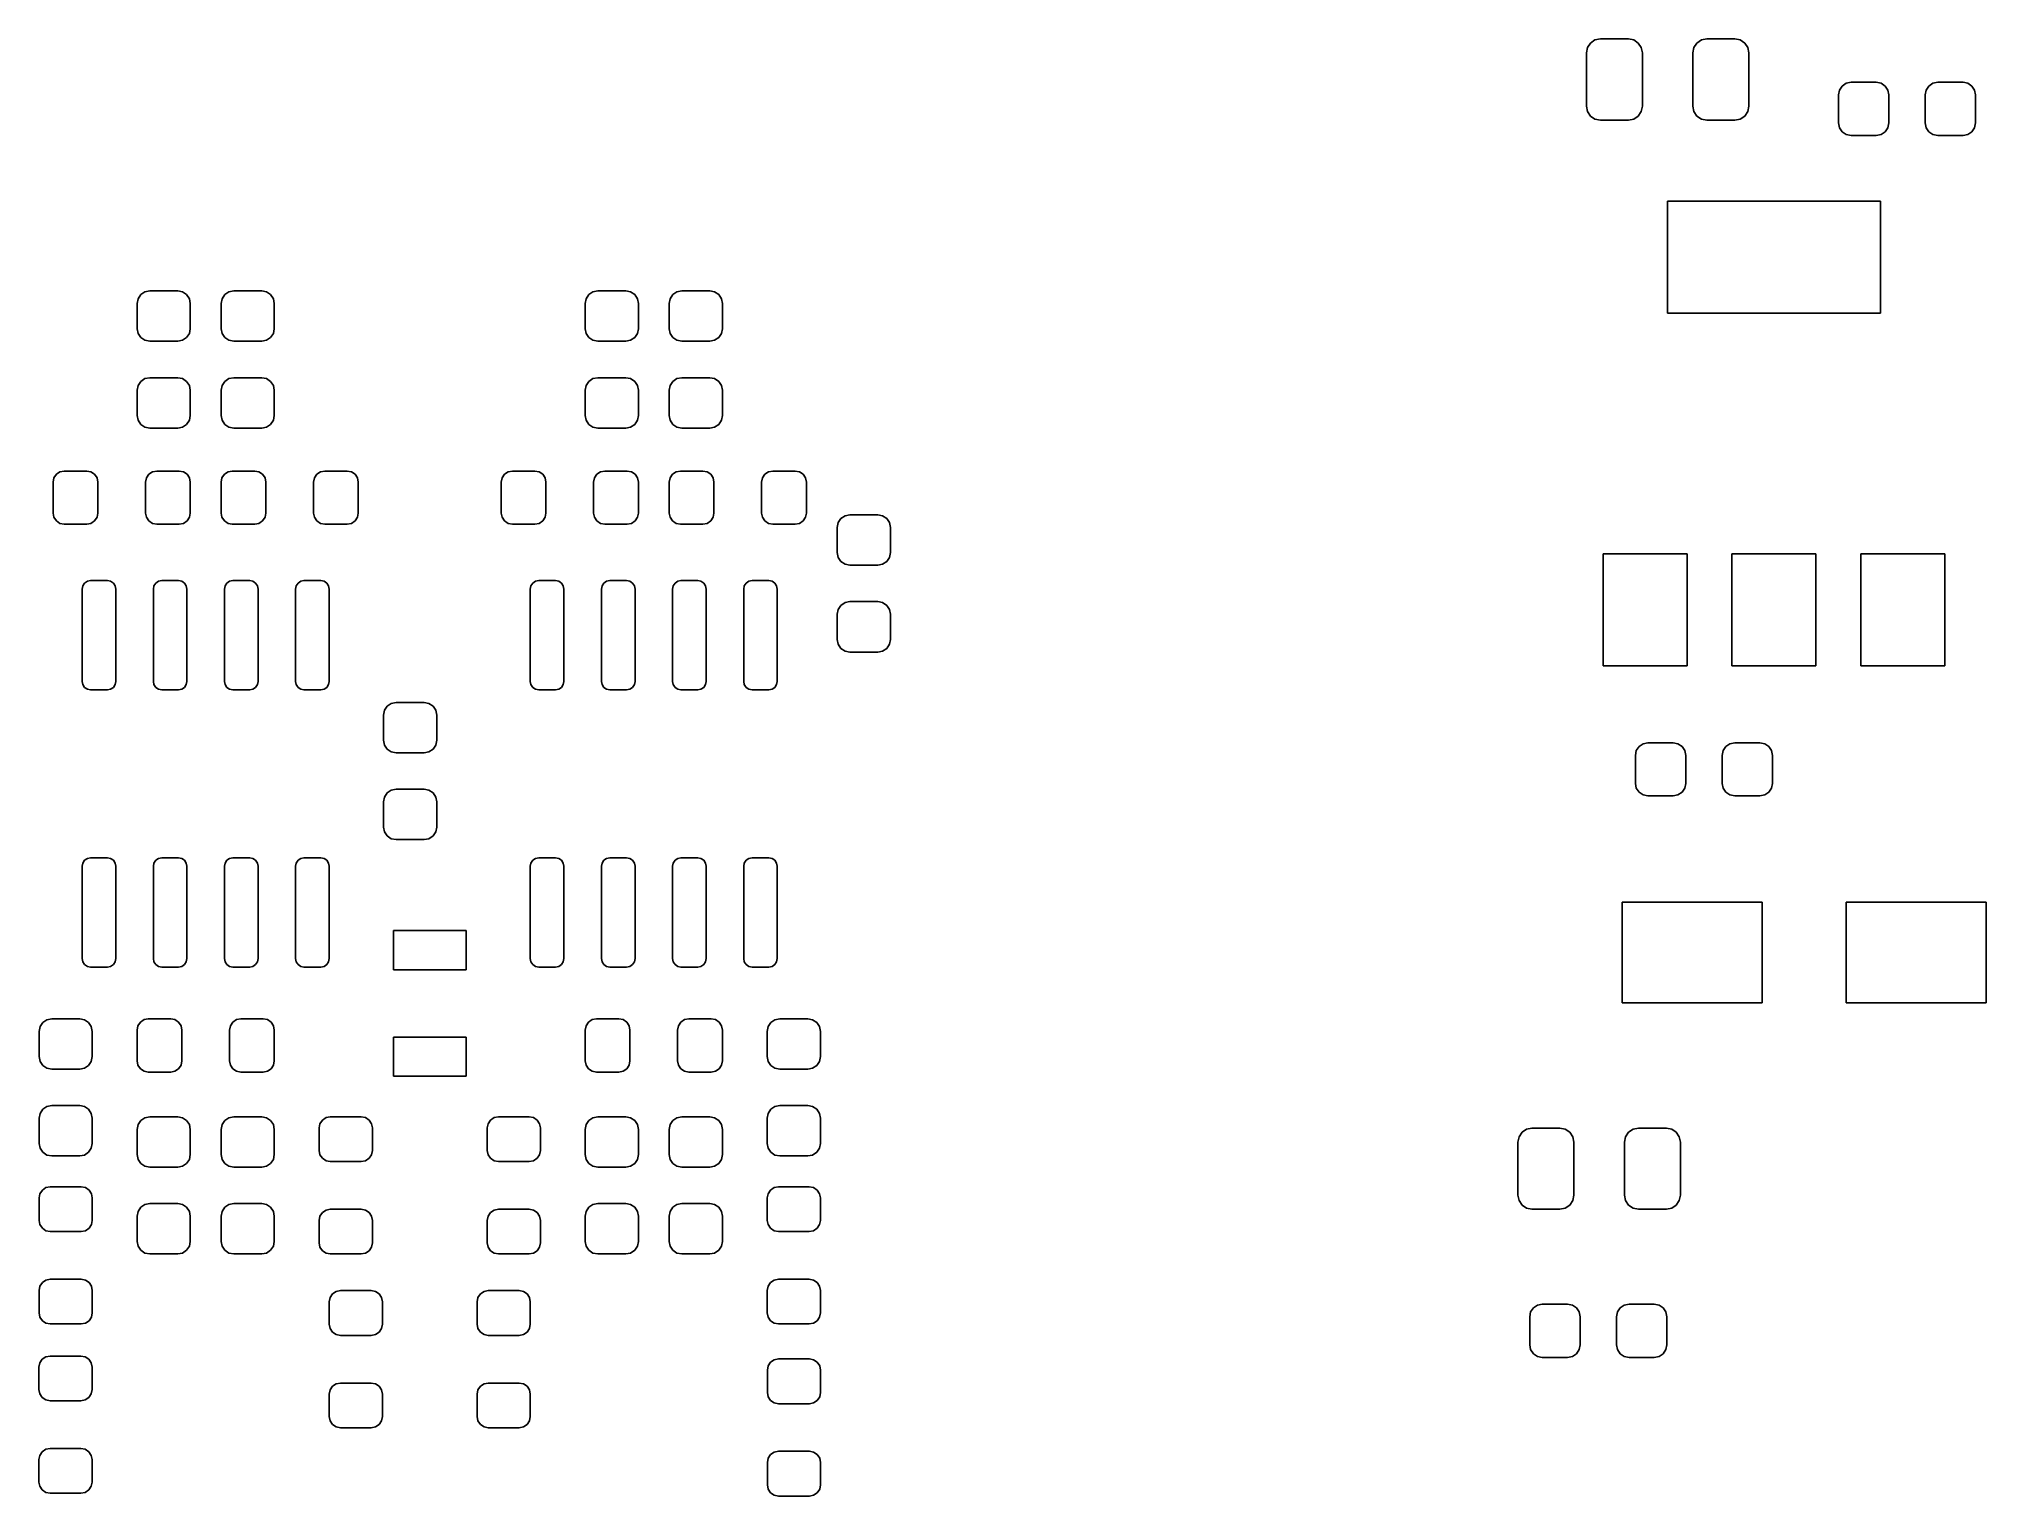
# Model space of a CAD drawing. Extents: x 4.73 to 6.09, y -4.63 to -3.61.
import ezdxf

# ---------------------------------------------------------------- set-up
doc = ezdxf.new("R2010")
doc.units = 0
doc.header["$MEASUREMENT"] = 0
doc.layers.add('BLACK', color=7, linetype='CONTINUOUS')

msp = doc.modelspace()

# ---------------------------------------------------------------- linework, layer by layer
at = {"layer": 'BLACK', "linetype": 'CONTINUOUS'}
for p, q in [((5.81374, -3.61375), (5.81587, -3.61056)), ((5.81587, -3.61056), (5.81907, -3.60843)), ((5.81907, -3.60843), (5.82283, -3.60768)), ((5.82283, -3.60768), (5.84252, -3.60768)), ((5.84252, -3.60768), (5.84629, -3.60843)), ((5.84629, -3.60843), (5.84948, -3.61056)), ((5.84948, -3.61056), (5.85161, -3.61375)), ((5.88854, -3.61375), (5.89068, -3.61056)), ((5.89068, -3.61056), (5.89387, -3.60843)), ((5.89387, -3.60843), (5.89764, -3.60768)), ((5.89764, -3.60768), (5.91732, -3.60768)), ((5.91732, -3.60768), (5.92109, -3.60843)), ((5.92109, -3.60843), (5.92428, -3.61056)), ((5.92428, -3.61056), (5.92642, -3.61375)), ((5.81299, -3.61752), (5.81374, -3.61375)), ((5.81299, -3.65492), (5.81299, -3.61752)), ((5.85161, -3.61375), (5.85236, -3.61752)), ((5.85236, -3.61752), (5.85236, -3.65492)), ((5.8878, -3.61752), (5.88854, -3.61375)), ((5.8878, -3.65492), (5.8878, -3.61752)), ((5.92642, -3.61375), (5.92717, -3.61752)), ((5.92717, -3.61752), (5.92717, -3.65492)), ((5.99275, -3.64078), (5.99563, -3.63886)), ((5.99563, -3.63886), (5.99902, -3.63819)), ((5.99902, -3.63819), (6.01673, -3.63819)), ((6.01673, -3.63819), (6.02012, -3.63886)), ((6.02012, -3.63886), (6.023, -3.64078)), ((6.05378, -3.64078), (6.05665, -3.63886)), ((6.05665, -3.63886), (6.06004, -3.63819)), ((6.06004, -3.63819), (6.07776, -3.63819)), ((6.07776, -3.63819), (6.08115, -3.63886)), ((6.08115, -3.63886), (6.08402, -3.64078)), ((5.99016, -3.64705), (5.99083, -3.64366)), ((5.99016, -3.66673), (5.99016, -3.64705)), ((5.99083, -3.64366), (5.99275, -3.64078)), ((6.023, -3.64078), (6.02492, -3.64366)), ((6.02492, -3.64366), (6.02559, -3.64705)), ((6.02559, -3.64705), (6.02559, -3.66673)), ((6.05118, -3.64705), (6.05186, -3.64366)), ((6.05118, -3.66673), (6.05118, -3.64705)), ((6.05186, -3.64366), (6.05378, -3.64078)), ((6.08402, -3.64078), (6.08594, -3.64366)), ((6.08594, -3.64366), (6.08661, -3.64705)), ((6.08661, -3.64705), (6.08661, -3.66673)), ((5.81374, -3.65869), (5.81299, -3.65492)), ((5.81587, -3.66188), (5.81374, -3.65869)), ((5.81907, -3.66401), (5.81587, -3.66188)), ((5.82283, -3.66476), (5.81907, -3.66401)), ((5.84252, -3.66476), (5.82283, -3.66476)), ((5.84629, -3.66401), (5.84252, -3.66476)), ((5.84948, -3.66188), (5.84629, -3.66401)), ((5.85161, -3.65869), (5.84948, -3.66188)), ((5.85236, -3.65492), (5.85161, -3.65869)), ((5.88854, -3.65869), (5.8878, -3.65492)), ((5.89068, -3.66188), (5.88854, -3.65869)), ((5.89387, -3.66401), (5.89068, -3.66188)), ((5.89764, -3.66476), (5.89387, -3.66401)), ((5.91732, -3.66476), (5.89764, -3.66476)), ((5.92109, -3.66401), (5.91732, -3.66476)), ((5.92428, -3.66188), (5.92109, -3.66401)), ((5.92642, -3.65869), (5.92428, -3.66188)), ((5.92717, -3.65492), (5.92642, -3.65869)), ((5.99083, -3.67012), (5.99016, -3.66673)), ((6.02559, -3.66673), (6.02492, -3.67012)), ((6.05186, -3.67012), (6.05118, -3.66673)), ((6.08661, -3.66673), (6.08594, -3.67012)), ((5.99275, -3.673), (5.99083, -3.67012)), ((5.99563, -3.67492), (5.99275, -3.673)), ((5.99902, -3.67559), (5.99563, -3.67492)), ((6.01673, -3.67559), (5.99902, -3.67559)), ((6.02012, -3.67492), (6.01673, -3.67559)), ((6.023, -3.673), (6.02012, -3.67492)), ((6.02492, -3.67012), (6.023, -3.673)), ((6.05378, -3.673), (6.05186, -3.67012)), ((6.05665, -3.67492), (6.05378, -3.673)), ((6.06004, -3.67559), (6.05665, -3.67492)), ((6.07776, -3.67559), (6.06004, -3.67559)), ((6.08115, -3.67492), (6.07776, -3.67559)), ((6.08402, -3.673), (6.08115, -3.67492)), ((6.08594, -3.67012), (6.08402, -3.673)), ((5.87008, -3.80039), (5.87008, -3.72165)), ((5.87008, -3.72165), (6.01969, -3.72165)), ((6.01969, -3.72165), (6.01969, -3.80039)), ((4.79429, -3.7937), (4.79497, -3.79031)), ((4.79497, -3.79031), (4.79689, -3.78744)), ((4.79689, -3.78744), (4.79976, -3.78552)), ((4.79976, -3.78552), (4.80315, -3.78484)), ((4.80315, -3.78484), (4.82283, -3.78484)), ((4.82283, -3.78484), (4.82622, -3.78552)), ((4.82622, -3.78552), (4.8291, -3.78744)), ((4.8291, -3.78744), (4.83102, -3.79031)), ((4.83102, -3.79031), (4.83169, -3.7937)), ((4.85335, -3.7937), (4.85402, -3.79031)), ((4.85402, -3.79031), (4.85594, -3.78744)), ((4.85594, -3.78744), (4.85881, -3.78552)), ((4.85881, -3.78552), (4.8622, -3.78484)), ((4.8622, -3.78484), (4.88189, -3.78484)), ((4.88189, -3.78484), (4.88528, -3.78552)), ((4.88528, -3.78552), (4.88815, -3.78744)), ((4.88815, -3.78744), (4.89007, -3.79031)), ((4.89007, -3.79031), (4.89075, -3.7937)), ((5.10925, -3.7937), (5.10993, -3.79031)), ((5.10993, -3.79031), (5.11185, -3.78744)), ((5.11185, -3.78744), (5.11472, -3.78552)), ((5.11472, -3.78552), (5.11811, -3.78484)), ((5.11811, -3.78484), (5.1378, -3.78484)), ((5.1378, -3.78484), (5.14119, -3.78552)), ((5.14119, -3.78552), (5.14406, -3.78744)), ((5.14406, -3.78744), (5.14598, -3.79031)), ((5.14598, -3.79031), (5.14665, -3.7937)), ((5.16831, -3.7937), (5.16898, -3.79031)), ((5.16898, -3.79031), (5.1709, -3.78744)), ((5.1709, -3.78744), (5.17378, -3.78552)), ((5.17378, -3.78552), (5.17717, -3.78484)), ((5.17717, -3.78484), (5.19685, -3.78484)), ((5.19685, -3.78484), (5.20024, -3.78552)), ((5.20024, -3.78552), (5.20311, -3.78744)), ((5.20311, -3.78744), (5.20503, -3.79031)), ((5.20503, -3.79031), (5.20571, -3.7937)), ((4.79429, -3.81142), (4.79429, -3.7937)), ((4.83169, -3.7937), (4.83169, -3.81142)), ((4.85335, -3.81142), (4.85335, -3.7937)), ((4.89075, -3.7937), (4.89075, -3.81142)), ((5.10925, -3.81142), (5.10925, -3.7937)), ((5.14665, -3.7937), (5.14665, -3.81142)), ((5.16831, -3.81142), (5.16831, -3.7937)), ((5.20571, -3.7937), (5.20571, -3.81142)), ((6.01969, -3.80039), (5.87008, -3.80039)), ((4.79497, -3.81481), (4.79429, -3.81142)), ((4.79689, -3.81768), (4.79497, -3.81481)), ((4.79976, -3.8196), (4.79689, -3.81768)), ((4.8291, -3.81768), (4.82622, -3.8196)), ((4.83102, -3.81481), (4.8291, -3.81768)), ((4.83169, -3.81142), (4.83102, -3.81481)), ((4.85402, -3.81481), (4.85335, -3.81142)), ((4.85594, -3.81768), (4.85402, -3.81481)), ((4.85881, -3.8196), (4.85594, -3.81768)), ((4.88815, -3.81768), (4.88528, -3.8196)), ((4.89007, -3.81481), (4.88815, -3.81768)), ((4.89075, -3.81142), (4.89007, -3.81481)), ((5.10993, -3.81481), (5.10925, -3.81142)), ((5.11185, -3.81768), (5.10993, -3.81481)), ((5.11472, -3.8196), (5.11185, -3.81768)), ((5.14406, -3.81768), (5.14119, -3.8196)), ((5.14598, -3.81481), (5.14406, -3.81768)), ((5.14665, -3.81142), (5.14598, -3.81481)), ((5.16898, -3.81481), (5.16831, -3.81142)), ((5.1709, -3.81768), (5.16898, -3.81481)), ((5.17378, -3.8196), (5.1709, -3.81768)), ((5.20311, -3.81768), (5.20024, -3.8196)), ((5.20503, -3.81481), (5.20311, -3.81768)), ((5.20571, -3.81142), (5.20503, -3.81481)), ((4.80315, -3.82028), (4.79976, -3.8196)), ((4.82283, -3.82028), (4.80315, -3.82028)), ((4.82622, -3.8196), (4.82283, -3.82028)), ((4.8622, -3.82028), (4.85881, -3.8196)), ((4.88189, -3.82028), (4.8622, -3.82028)), ((4.88528, -3.8196), (4.88189, -3.82028)), ((5.11811, -3.82028), (5.11472, -3.8196)), ((5.1378, -3.82028), (5.11811, -3.82028)), ((5.14119, -3.8196), (5.1378, -3.82028)), ((5.17717, -3.82028), (5.17378, -3.8196)), ((5.19685, -3.82028), (5.17717, -3.82028)), ((5.20024, -3.8196), (5.19685, -3.82028)), ((4.79976, -3.84654), (4.80315, -3.84587)), ((4.80315, -3.84587), (4.82283, -3.84587)), ((4.82283, -3.84587), (4.82622, -3.84654)), ((4.85881, -3.84654), (4.8622, -3.84587)), ((4.8622, -3.84587), (4.88189, -3.84587)), ((4.88189, -3.84587), (4.88528, -3.84654)), ((5.11472, -3.84654), (5.11811, -3.84587)), ((5.11811, -3.84587), (5.1378, -3.84587)), ((5.1378, -3.84587), (5.14119, -3.84654)), ((5.17378, -3.84654), (5.17717, -3.84587)), ((5.17717, -3.84587), (5.19685, -3.84587)), ((5.19685, -3.84587), (5.20024, -3.84654)), ((4.79429, -3.85472), (4.79497, -3.85133)), ((4.79429, -3.87244), (4.79429, -3.85472)), ((4.79497, -3.85133), (4.79689, -3.84846)), ((4.79689, -3.84846), (4.79976, -3.84654)), ((4.82622, -3.84654), (4.8291, -3.84846)), ((4.8291, -3.84846), (4.83102, -3.85133)), ((4.83102, -3.85133), (4.83169, -3.85472)), ((4.83169, -3.85472), (4.83169, -3.87244)), ((4.85335, -3.85472), (4.85402, -3.85133)), ((4.85335, -3.87244), (4.85335, -3.85472)), ((4.85402, -3.85133), (4.85594, -3.84846)), ((4.85594, -3.84846), (4.85881, -3.84654)), ((4.88528, -3.84654), (4.88815, -3.84846)), ((4.88815, -3.84846), (4.89007, -3.85133)), ((4.89007, -3.85133), (4.89075, -3.85472)), ((4.89075, -3.85472), (4.89075, -3.87244)), ((5.10925, -3.85472), (5.10993, -3.85133)), ((5.10925, -3.87244), (5.10925, -3.85472)), ((5.10993, -3.85133), (5.11185, -3.84846)), ((5.11185, -3.84846), (5.11472, -3.84654)), ((5.14119, -3.84654), (5.14406, -3.84846)), ((5.14406, -3.84846), (5.14598, -3.85133)), ((5.14598, -3.85133), (5.14665, -3.85472)), ((5.14665, -3.85472), (5.14665, -3.87244)), ((5.16831, -3.85472), (5.16898, -3.85133)), ((5.16831, -3.87244), (5.16831, -3.85472)), ((5.16898, -3.85133), (5.1709, -3.84846)), ((5.1709, -3.84846), (5.17378, -3.84654)), ((5.20024, -3.84654), (5.20311, -3.84846)), ((5.20311, -3.84846), (5.20503, -3.85133)), ((5.20503, -3.85133), (5.20571, -3.85472)), ((5.20571, -3.85472), (5.20571, -3.87244)), ((4.79497, -3.87583), (4.79429, -3.87244)), ((4.83169, -3.87244), (4.83102, -3.87583)), ((4.85402, -3.87583), (4.85335, -3.87244)), ((4.89075, -3.87244), (4.89007, -3.87583)), ((5.10993, -3.87583), (5.10925, -3.87244)), ((5.14665, -3.87244), (5.14598, -3.87583)), ((5.16898, -3.87583), (5.16831, -3.87244)), ((5.20571, -3.87244), (5.20503, -3.87583)), ((4.79689, -3.8787), (4.79497, -3.87583)), ((4.79976, -3.88062), (4.79689, -3.8787)), ((4.80315, -3.8813), (4.79976, -3.88062)), ((4.82283, -3.8813), (4.80315, -3.8813)), ((4.82622, -3.88062), (4.82283, -3.8813)), ((4.8291, -3.8787), (4.82622, -3.88062)), ((4.83102, -3.87583), (4.8291, -3.8787)), ((4.85594, -3.8787), (4.85402, -3.87583)), ((4.85881, -3.88062), (4.85594, -3.8787)), ((4.8622, -3.8813), (4.85881, -3.88062)), ((4.88189, -3.8813), (4.8622, -3.8813)), ((4.88528, -3.88062), (4.88189, -3.8813)), ((4.88815, -3.8787), (4.88528, -3.88062)), ((4.89007, -3.87583), (4.88815, -3.8787)), ((5.11185, -3.8787), (5.10993, -3.87583)), ((5.11472, -3.88062), (5.11185, -3.8787)), ((5.11811, -3.8813), (5.11472, -3.88062)), ((5.1378, -3.8813), (5.11811, -3.8813)), ((5.14119, -3.88062), (5.1378, -3.8813)), ((5.14406, -3.8787), (5.14119, -3.88062)), ((5.14598, -3.87583), (5.14406, -3.8787)), ((5.1709, -3.8787), (5.16898, -3.87583)), ((5.17378, -3.88062), (5.1709, -3.8787)), ((5.17717, -3.8813), (5.17378, -3.88062)), ((5.19685, -3.8813), (5.17717, -3.8813)), ((5.20024, -3.88062), (5.19685, -3.8813)), ((5.20311, -3.8787), (5.20024, -3.88062)), ((5.20503, -3.87583), (5.20311, -3.8787)), ((4.73584, -3.91636), (4.73754, -3.9138)), ((4.73754, -3.9138), (4.7401, -3.9121)), ((4.7401, -3.9121), (4.74311, -3.9115)), ((4.74311, -3.9115), (4.75886, -3.9115)), ((4.75886, -3.9115), (4.76187, -3.9121)), ((4.76187, -3.9121), (4.76443, -3.9138)), ((4.76443, -3.9138), (4.76613, -3.91636)), ((4.8008, -3.91636), (4.8025, -3.9138)), ((4.8025, -3.9138), (4.80506, -3.9121)), ((4.80506, -3.9121), (4.80807, -3.9115)), ((4.80807, -3.9115), (4.82382, -3.9115)), ((4.82382, -3.9115), (4.82683, -3.9121)), ((4.82683, -3.9121), (4.82939, -3.9138)), ((4.82939, -3.9138), (4.83109, -3.91636)), ((4.85395, -3.91636), (4.85565, -3.9138)), ((4.85565, -3.9138), (4.85821, -3.9121)), ((4.85821, -3.9121), (4.86122, -3.9115)), ((4.86122, -3.9115), (4.87697, -3.9115)), ((4.87697, -3.9115), (4.87998, -3.9121)), ((4.87998, -3.9121), (4.88254, -3.9138)), ((4.88254, -3.9138), (4.88424, -3.91636)), ((4.91891, -3.91636), (4.92061, -3.9138)), ((4.92061, -3.9138), (4.92317, -3.9121)), ((4.92317, -3.9121), (4.92618, -3.9115)), ((4.92618, -3.9115), (4.94193, -3.9115)), ((4.94193, -3.9115), (4.94494, -3.9121)), ((4.94494, -3.9121), (4.9475, -3.9138)), ((4.9475, -3.9138), (4.9492, -3.91636)), ((5.0508, -3.91636), (5.0525, -3.9138)), ((5.0525, -3.9138), (5.05506, -3.9121)), ((5.05506, -3.9121), (5.05807, -3.9115)), ((5.05807, -3.9115), (5.07382, -3.9115)), ((5.07382, -3.9115), (5.07683, -3.9121)), ((5.07683, -3.9121), (5.07939, -3.9138)), ((5.07939, -3.9138), (5.08109, -3.91636)), ((5.11576, -3.91636), (5.11746, -3.9138)), ((5.11746, -3.9138), (5.12002, -3.9121)), ((5.12002, -3.9121), (5.12303, -3.9115)), ((5.12303, -3.9115), (5.13878, -3.9115)), ((5.13878, -3.9115), (5.14179, -3.9121)), ((5.14179, -3.9121), (5.14435, -3.9138)), ((5.14435, -3.9138), (5.14605, -3.91636)), ((5.16891, -3.91636), (5.17061, -3.9138)), ((5.17061, -3.9138), (5.17317, -3.9121)), ((5.17317, -3.9121), (5.17618, -3.9115)), ((5.17618, -3.9115), (5.19193, -3.9115)), ((5.19193, -3.9115), (5.19494, -3.9121)), ((5.19494, -3.9121), (5.1975, -3.9138)), ((5.1975, -3.9138), (5.1992, -3.91636)), ((5.23387, -3.91636), (5.23557, -3.9138)), ((5.23557, -3.9138), (5.23813, -3.9121)), ((5.23813, -3.9121), (5.24114, -3.9115)), ((5.24114, -3.9115), (5.25689, -3.9115)), ((5.25689, -3.9115), (5.2599, -3.9121)), ((5.2599, -3.9121), (5.26246, -3.9138)), ((5.26246, -3.9138), (5.26416, -3.91636)), ((4.73524, -3.91937), (4.73584, -3.91636)), ((4.73524, -3.94102), (4.73524, -3.91937)), ((4.76613, -3.91636), (4.76673, -3.91937)), ((4.76673, -3.91937), (4.76673, -3.94102)), ((4.8002, -3.91937), (4.8008, -3.91636)), ((4.8002, -3.94102), (4.8002, -3.91937)), ((4.83109, -3.91636), (4.83169, -3.91937)), ((4.83169, -3.91937), (4.83169, -3.94102)), ((4.85335, -3.91937), (4.85395, -3.91636)), ((4.85335, -3.94102), (4.85335, -3.91937)), ((4.88424, -3.91636), (4.88484, -3.91937)), ((4.88484, -3.91937), (4.88484, -3.94102)), ((4.91831, -3.91937), (4.91891, -3.91636)), ((4.91831, -3.94102), (4.91831, -3.91937)), ((4.9492, -3.91636), (4.9498, -3.91937)), ((4.9498, -3.91937), (4.9498, -3.94102)), ((5.0502, -3.91937), (5.0508, -3.91636)), ((5.0502, -3.94102), (5.0502, -3.91937)), ((5.08109, -3.91636), (5.08169, -3.91937)), ((5.08169, -3.91937), (5.08169, -3.94102)), ((5.11516, -3.91937), (5.11576, -3.91636)), ((5.11516, -3.94102), (5.11516, -3.91937)), ((5.14605, -3.91636), (5.14665, -3.91937)), ((5.14665, -3.91937), (5.14665, -3.94102)), ((5.16831, -3.91937), (5.16891, -3.91636)), ((5.16831, -3.94102), (5.16831, -3.91937)), ((5.1992, -3.91636), (5.1998, -3.91937)), ((5.1998, -3.91937), (5.1998, -3.94102)), ((5.23327, -3.91937), (5.23387, -3.91636)), ((5.23327, -3.94102), (5.23327, -3.91937)), ((5.26416, -3.91636), (5.26476, -3.91937)), ((5.26476, -3.91937), (5.26476, -3.94102)), ((4.73584, -3.94404), (4.73524, -3.94102)), ((4.76673, -3.94102), (4.76613, -3.94404)), ((4.8008, -3.94404), (4.8002, -3.94102)), ((4.83169, -3.94102), (4.83109, -3.94404)), ((4.85395, -3.94404), (4.85335, -3.94102)), ((4.88484, -3.94102), (4.88424, -3.94404)), ((4.91891, -3.94404), (4.91831, -3.94102)), ((4.9498, -3.94102), (4.9492, -3.94404)), ((5.0508, -3.94404), (5.0502, -3.94102)), ((5.08169, -3.94102), (5.08109, -3.94404)), ((5.11576, -3.94404), (5.11516, -3.94102)), ((5.14665, -3.94102), (5.14605, -3.94404)), ((5.16891, -3.94404), (5.16831, -3.94102)), ((5.1998, -3.94102), (5.1992, -3.94404)), ((5.23387, -3.94404), (5.23327, -3.94102)), ((5.26476, -3.94102), (5.26416, -3.94404)), ((4.73754, -3.94659), (4.73584, -3.94404)), ((4.7401, -3.9483), (4.73754, -3.94659)), ((4.74311, -3.9489), (4.7401, -3.9483)), ((4.75886, -3.9489), (4.74311, -3.9489)), ((4.76187, -3.9483), (4.75886, -3.9489)), ((4.76443, -3.94659), (4.76187, -3.9483)), ((4.76613, -3.94404), (4.76443, -3.94659)), ((4.8025, -3.94659), (4.8008, -3.94404)), ((4.80506, -3.9483), (4.8025, -3.94659)), ((4.80807, -3.9489), (4.80506, -3.9483)), ((4.82382, -3.9489), (4.80807, -3.9489)), ((4.82683, -3.9483), (4.82382, -3.9489)), ((4.82939, -3.94659), (4.82683, -3.9483)), ((4.83109, -3.94404), (4.82939, -3.94659)), ((4.85565, -3.94659), (4.85395, -3.94404)), ((4.85821, -3.9483), (4.85565, -3.94659)), ((4.86122, -3.9489), (4.85821, -3.9483)), ((4.87697, -3.9489), (4.86122, -3.9489)), ((4.87998, -3.9483), (4.87697, -3.9489)), ((4.88254, -3.94659), (4.87998, -3.9483)), ((4.88424, -3.94404), (4.88254, -3.94659)), ((4.92061, -3.94659), (4.91891, -3.94404)), ((4.92317, -3.9483), (4.92061, -3.94659)), ((4.92618, -3.9489), (4.92317, -3.9483)), ((4.94193, -3.9489), (4.92618, -3.9489)), ((4.94494, -3.9483), (4.94193, -3.9489)), ((4.9475, -3.94659), (4.94494, -3.9483)), ((4.9492, -3.94404), (4.9475, -3.94659)), ((5.0525, -3.94659), (5.0508, -3.94404)), ((5.05506, -3.9483), (5.0525, -3.94659)), ((5.05807, -3.9489), (5.05506, -3.9483)), ((5.07382, -3.9489), (5.05807, -3.9489)), ((5.07683, -3.9483), (5.07382, -3.9489)), ((5.07939, -3.94659), (5.07683, -3.9483)), ((5.08109, -3.94404), (5.07939, -3.94659)), ((5.11746, -3.94659), (5.11576, -3.94404)), ((5.12002, -3.9483), (5.11746, -3.94659)), ((5.12303, -3.9489), (5.12002, -3.9483)), ((5.13878, -3.9489), (5.12303, -3.9489)), ((5.14179, -3.9483), (5.13878, -3.9489)), ((5.14435, -3.94659), (5.14179, -3.9483)), ((5.14605, -3.94404), (5.14435, -3.94659)), ((5.17061, -3.94659), (5.16891, -3.94404)), ((5.17317, -3.9483), (5.17061, -3.94659)), ((5.17618, -3.9489), (5.17317, -3.9483)), ((5.19193, -3.9489), (5.17618, -3.9489)), ((5.19494, -3.9483), (5.19193, -3.9489)), ((5.1975, -3.94659), (5.19494, -3.9483)), ((5.1992, -3.94404), (5.1975, -3.94659)), ((5.23557, -3.94659), (5.23387, -3.94404)), ((5.23813, -3.9483), (5.23557, -3.94659)), ((5.24114, -3.9489), (5.23813, -3.9483)), ((5.25689, -3.9489), (5.24114, -3.9489)), ((5.2599, -3.9483), (5.25689, -3.9489)), ((5.26246, -3.94659), (5.2599, -3.9483)), ((5.26416, -3.94404), (5.26246, -3.94659)), ((5.28642, -3.95118), (5.28709, -3.94779)), ((5.28642, -3.9689), (5.28642, -3.95118)), ((5.28709, -3.94779), (5.28901, -3.94492)), ((5.28901, -3.94492), (5.29189, -3.943)), ((5.29189, -3.943), (5.29528, -3.94232)), ((5.29528, -3.94232), (5.31496, -3.94232)), ((5.31496, -3.94232), (5.31835, -3.943)), ((5.31835, -3.943), (5.32122, -3.94492)), ((5.32122, -3.94492), (5.32314, -3.94779)), ((5.32314, -3.94779), (5.32382, -3.95118)), ((5.32382, -3.95118), (5.32382, -3.9689)), ((5.28709, -3.97229), (5.28642, -3.9689)), ((5.32382, -3.9689), (5.32314, -3.97229)), ((5.28901, -3.97516), (5.28709, -3.97229)), ((5.29189, -3.97708), (5.28901, -3.97516)), ((5.29528, -3.97776), (5.29189, -3.97708)), ((5.31496, -3.97776), (5.29528, -3.97776)), ((5.31835, -3.97708), (5.31496, -3.97776)), ((5.32122, -3.97516), (5.31835, -3.97708)), ((5.32314, -3.97229), (5.32122, -3.97516)), ((5.8248, -4.04843), (5.8248, -3.96969)), ((5.8248, -3.96969), (5.88386, -3.96969)), ((5.88386, -3.96969), (5.88386, -4.04843)), ((5.91535, -4.04843), (5.91535, -3.96969)), ((5.91535, -3.96969), (5.97441, -3.96969)), ((5.97441, -3.96969), (5.97441, -4.04843)), ((6.00591, -4.04843), (6.00591, -3.96969)), ((6.00591, -3.96969), (6.06496, -3.96969)), ((6.06496, -3.96969), (6.06496, -4.04843)), ((4.75571, -3.99449), (4.75616, -3.99223)), ((4.75571, -4.05945), (4.75571, -3.99449)), ((4.75616, -3.99223), (4.75744, -3.99031)), ((4.75744, -3.99031), (4.75935, -3.98903)), ((4.75935, -3.98903), (4.76161, -3.98858)), ((4.76161, -3.98858), (4.77343, -3.98858)), ((4.77343, -3.98858), (4.77569, -3.98903)), ((4.77569, -3.98903), (4.7776, -3.99031)), ((4.7776, -3.99031), (4.77888, -3.99223)), ((4.77888, -3.99223), (4.77933, -3.99449)), ((4.77933, -3.99449), (4.77933, -4.05945)), ((4.80571, -3.99449), (4.80616, -3.99223)), ((4.80571, -4.05945), (4.80571, -3.99449)), ((4.80616, -3.99223), (4.80744, -3.99031)), ((4.80744, -3.99031), (4.80935, -3.98903)), ((4.80935, -3.98903), (4.81161, -3.98858)), ((4.81161, -3.98858), (4.82343, -3.98858)), ((4.82343, -3.98858), (4.82569, -3.98903)), ((4.82569, -3.98903), (4.8276, -3.99031)), ((4.8276, -3.99031), (4.82888, -3.99223)), ((4.82888, -3.99223), (4.82933, -3.99449)), ((4.82933, -3.99449), (4.82933, -4.05945)), ((4.85571, -3.99449), (4.85616, -3.99223)), ((4.85571, -4.05945), (4.85571, -3.99449)), ((4.85616, -3.99223), (4.85744, -3.99031)), ((4.85744, -3.99031), (4.85935, -3.98903)), ((4.85935, -3.98903), (4.86161, -3.98858)), ((4.86161, -3.98858), (4.87343, -3.98858)), ((4.87343, -3.98858), (4.87569, -3.98903)), ((4.87569, -3.98903), (4.8776, -3.99031)), ((4.8776, -3.99031), (4.87888, -3.99223)), ((4.87888, -3.99223), (4.87933, -3.99449)), ((4.87933, -3.99449), (4.87933, -4.05945)), ((4.90571, -3.99449), (4.90616, -3.99223)), ((4.90571, -4.05945), (4.90571, -3.99449)), ((4.90616, -3.99223), (4.90744, -3.99031)), ((4.90744, -3.99031), (4.90935, -3.98903)), ((4.90935, -3.98903), (4.91161, -3.98858)), ((4.91161, -3.98858), (4.92343, -3.98858)), ((4.92343, -3.98858), (4.92569, -3.98903)), ((4.92569, -3.98903), (4.9276, -3.99031)), ((4.9276, -3.99031), (4.92888, -3.99223)), ((4.92888, -3.99223), (4.92933, -3.99449)), ((4.92933, -3.99449), (4.92933, -4.05945)), ((5.07067, -3.99449), (5.07112, -3.99223)), ((5.07067, -4.05945), (5.07067, -3.99449)), ((5.07112, -3.99223), (5.0724, -3.99031)), ((5.0724, -3.99031), (5.07431, -3.98903)), ((5.07431, -3.98903), (5.07657, -3.98858)), ((5.07657, -3.98858), (5.08839, -3.98858)), ((5.08839, -3.98858), (5.09065, -3.98903)), ((5.09065, -3.98903), (5.09256, -3.99031)), ((5.09256, -3.99031), (5.09384, -3.99223)), ((5.09384, -3.99223), (5.09429, -3.99449)), ((5.09429, -3.99449), (5.09429, -4.05945)), ((5.12067, -3.99449), (5.12112, -3.99223)), ((5.12067, -4.05945), (5.12067, -3.99449)), ((5.12112, -3.99223), (5.1224, -3.99031)), ((5.1224, -3.99031), (5.12431, -3.98903)), ((5.12431, -3.98903), (5.12657, -3.98858)), ((5.12657, -3.98858), (5.13839, -3.98858)), ((5.13839, -3.98858), (5.14065, -3.98903)), ((5.14065, -3.98903), (5.14256, -3.99031)), ((5.14256, -3.99031), (5.14384, -3.99223)), ((5.14384, -3.99223), (5.14429, -3.99449)), ((5.14429, -3.99449), (5.14429, -4.05945)), ((5.17067, -3.99449), (5.17112, -3.99223)), ((5.17067, -4.05945), (5.17067, -3.99449)), ((5.17112, -3.99223), (5.1724, -3.99031)), ((5.1724, -3.99031), (5.17431, -3.98903)), ((5.17431, -3.98903), (5.17657, -3.98858)), ((5.17657, -3.98858), (5.18839, -3.98858)), ((5.18839, -3.98858), (5.19065, -3.98903)), ((5.19065, -3.98903), (5.19256, -3.99031)), ((5.19256, -3.99031), (5.19384, -3.99223)), ((5.19384, -3.99223), (5.19429, -3.99449)), ((5.19429, -3.99449), (5.19429, -4.05945)), ((5.22067, -3.99449), (5.22112, -3.99223)), ((5.22067, -4.05945), (5.22067, -3.99449)), ((5.22112, -3.99223), (5.2224, -3.99031)), ((5.2224, -3.99031), (5.22431, -3.98903)), ((5.22431, -3.98903), (5.22657, -3.98858)), ((5.22657, -3.98858), (5.23839, -3.98858)), ((5.23839, -3.98858), (5.24065, -3.98903)), ((5.24065, -3.98903), (5.24256, -3.99031)), ((5.24256, -3.99031), (5.24384, -3.99223)), ((5.24384, -3.99223), (5.24429, -3.99449)), ((5.24429, -3.99449), (5.24429, -4.05945)), ((5.28642, -4.0122), (5.28709, -4.00881)), ((5.28709, -4.00881), (5.28901, -4.00594)), ((5.28901, -4.00594), (5.29189, -4.00402)), ((5.29189, -4.00402), (5.29528, -4.00335)), ((5.29528, -4.00335), (5.31496, -4.00335)), ((5.31496, -4.00335), (5.31835, -4.00402)), ((5.31835, -4.00402), (5.32122, -4.00594)), ((5.32122, -4.00594), (5.32314, -4.00881)), ((5.32314, -4.00881), (5.32382, -4.0122)), ((5.28642, -4.02992), (5.28642, -4.0122)), ((5.32382, -4.0122), (5.32382, -4.02992)), ((5.28709, -4.03331), (5.28642, -4.02992)), ((5.28901, -4.03618), (5.28709, -4.03331)), ((5.29189, -4.03811), (5.28901, -4.03618)), ((5.32122, -4.03618), (5.31835, -4.03811)), ((5.32314, -4.03331), (5.32122, -4.03618)), ((5.32382, -4.02992), (5.32314, -4.03331)), ((5.29528, -4.03878), (5.29189, -4.03811)), ((5.31496, -4.03878), (5.29528, -4.03878)), ((5.31835, -4.03811), (5.31496, -4.03878)), ((5.88386, -4.04843), (5.8248, -4.04843)), ((5.97441, -4.04843), (5.91535, -4.04843)), ((6.06496, -4.04843), (6.00591, -4.04843)), ((4.75616, -4.06171), (4.75571, -4.05945)), ((4.75744, -4.06362), (4.75616, -4.06171)), ((4.75935, -4.0649), (4.75744, -4.06362)), ((4.7776, -4.06362), (4.77569, -4.0649)), ((4.77888, -4.06171), (4.7776, -4.06362)), ((4.77933, -4.05945), (4.77888, -4.06171)), ((4.80616, -4.06171), (4.80571, -4.05945)), ((4.80744, -4.06362), (4.80616, -4.06171)), ((4.80935, -4.0649), (4.80744, -4.06362)), ((4.8276, -4.06362), (4.82569, -4.0649)), ((4.82888, -4.06171), (4.8276, -4.06362)), ((4.82933, -4.05945), (4.82888, -4.06171)), ((4.85616, -4.06171), (4.85571, -4.05945)), ((4.85744, -4.06362), (4.85616, -4.06171)), ((4.85935, -4.0649), (4.85744, -4.06362)), ((4.8776, -4.06362), (4.87569, -4.0649)), ((4.87888, -4.06171), (4.8776, -4.06362)), ((4.87933, -4.05945), (4.87888, -4.06171)), ((4.90616, -4.06171), (4.90571, -4.05945)), ((4.90744, -4.06362), (4.90616, -4.06171)), ((4.90935, -4.0649), (4.90744, -4.06362)), ((4.9276, -4.06362), (4.92569, -4.0649)), ((4.92888, -4.06171), (4.9276, -4.06362)), ((4.92933, -4.05945), (4.92888, -4.06171)), ((5.07112, -4.06171), (5.07067, -4.05945)), ((5.0724, -4.06362), (5.07112, -4.06171)), ((5.07431, -4.0649), (5.0724, -4.06362)), ((5.09256, -4.06362), (5.09065, -4.0649)), ((5.09384, -4.06171), (5.09256, -4.06362)), ((5.09429, -4.05945), (5.09384, -4.06171)), ((5.12112, -4.06171), (5.12067, -4.05945)), ((5.1224, -4.06362), (5.12112, -4.06171)), ((5.12431, -4.0649), (5.1224, -4.06362)), ((5.14256, -4.06362), (5.14065, -4.0649)), ((5.14384, -4.06171), (5.14256, -4.06362)), ((5.14429, -4.05945), (5.14384, -4.06171)), ((5.17112, -4.06171), (5.17067, -4.05945)), ((5.1724, -4.06362), (5.17112, -4.06171)), ((5.17431, -4.0649), (5.1724, -4.06362)), ((5.19256, -4.06362), (5.19065, -4.0649)), ((5.19384, -4.06171), (5.19256, -4.06362)), ((5.19429, -4.05945), (5.19384, -4.06171)), ((5.22112, -4.06171), (5.22067, -4.05945)), ((5.2224, -4.06362), (5.22112, -4.06171)), ((5.22431, -4.0649), (5.2224, -4.06362)), ((5.24256, -4.06362), (5.24065, -4.0649)), ((5.24384, -4.06171), (5.24256, -4.06362)), ((5.24429, -4.05945), (5.24384, -4.06171)), ((4.76161, -4.06535), (4.75935, -4.0649)), ((4.77343, -4.06535), (4.76161, -4.06535)), ((4.77569, -4.0649), (4.77343, -4.06535)), ((4.81161, -4.06535), (4.80935, -4.0649)), ((4.82343, -4.06535), (4.81161, -4.06535)), ((4.82569, -4.0649), (4.82343, -4.06535)), ((4.86161, -4.06535), (4.85935, -4.0649)), ((4.87343, -4.06535), (4.86161, -4.06535)), ((4.87569, -4.0649), (4.87343, -4.06535)), ((4.91161, -4.06535), (4.90935, -4.0649)), ((4.92343, -4.06535), (4.91161, -4.06535)), ((4.92569, -4.0649), (4.92343, -4.06535)), ((4.96819, -4.07968), (4.97011, -4.07681)), ((4.97011, -4.07681), (4.97299, -4.07489)), ((4.97299, -4.07489), (4.97638, -4.07421)), ((4.97638, -4.07421), (4.99606, -4.07421)), ((4.99606, -4.07421), (4.99945, -4.07489)), ((4.99945, -4.07489), (5.00233, -4.07681)), ((5.00233, -4.07681), (5.00425, -4.07968)), ((5.07657, -4.06535), (5.07431, -4.0649)), ((5.08839, -4.06535), (5.07657, -4.06535)), ((5.09065, -4.0649), (5.08839, -4.06535)), ((5.12657, -4.06535), (5.12431, -4.0649)), ((5.13839, -4.06535), (5.12657, -4.06535)), ((5.14065, -4.0649), (5.13839, -4.06535)), ((5.17657, -4.06535), (5.17431, -4.0649)), ((5.18839, -4.06535), (5.17657, -4.06535)), ((5.19065, -4.0649), (5.18839, -4.06535)), ((5.22657, -4.06535), (5.22431, -4.0649)), ((5.23839, -4.06535), (5.22657, -4.06535)), ((5.24065, -4.0649), (5.23839, -4.06535)), ((4.96752, -4.08307), (4.96819, -4.07968)), ((4.96752, -4.10079), (4.96752, -4.08307)), ((5.00425, -4.07968), (5.00492, -4.08307)), ((5.00492, -4.08307), (5.00492, -4.10079)), ((4.96819, -4.10418), (4.96752, -4.10079)), ((4.97011, -4.10705), (4.96819, -4.10418)), ((5.00425, -4.10418), (5.00233, -4.10705)), ((5.00492, -4.10079), (5.00425, -4.10418)), ((5.84812, -4.10803), (5.85004, -4.10515)), ((5.85004, -4.10515), (5.85291, -4.10323)), ((5.85291, -4.10323), (5.8563, -4.10256)), ((5.8563, -4.10256), (5.87402, -4.10256)), ((5.87402, -4.10256), (5.87741, -4.10323)), ((5.87741, -4.10323), (5.88028, -4.10515)), ((5.88028, -4.10515), (5.8822, -4.10803)), ((5.90914, -4.10803), (5.91106, -4.10515)), ((5.91106, -4.10515), (5.91393, -4.10323)), ((5.91393, -4.10323), (5.91732, -4.10256)), ((5.91732, -4.10256), (5.93504, -4.10256)), ((5.93504, -4.10256), (5.93843, -4.10323)), ((5.93843, -4.10323), (5.9413, -4.10515)), ((5.9413, -4.10515), (5.94322, -4.10803)), ((4.97299, -4.10897), (4.97011, -4.10705)), ((4.97638, -4.10965), (4.97299, -4.10897)), ((4.99606, -4.10965), (4.97638, -4.10965)), ((4.99945, -4.10897), (4.99606, -4.10965)), ((5.00233, -4.10705), (4.99945, -4.10897)), ((5.84744, -4.11142), (5.84812, -4.10803)), ((5.84744, -4.1311), (5.84744, -4.11142)), ((5.8822, -4.10803), (5.88287, -4.11142)), ((5.88287, -4.11142), (5.88287, -4.1311)), ((5.90846, -4.11142), (5.90914, -4.10803)), ((5.90846, -4.1311), (5.90846, -4.11142)), ((5.94322, -4.10803), (5.9439, -4.11142)), ((5.9439, -4.11142), (5.9439, -4.1311)), ((5.84812, -4.13449), (5.84744, -4.1311)), ((5.88287, -4.1311), (5.8822, -4.13449)), ((5.90914, -4.13449), (5.90846, -4.1311)), ((5.9439, -4.1311), (5.94322, -4.13449)), ((4.96752, -4.14409), (4.96819, -4.1407)), ((4.96752, -4.16181), (4.96752, -4.14409)), ((4.96819, -4.1407), (4.97011, -4.13783)), ((4.97011, -4.13783), (4.97299, -4.13591)), ((4.97299, -4.13591), (4.97638, -4.13524)), ((4.97638, -4.13524), (4.99606, -4.13524)), ((4.99606, -4.13524), (4.99945, -4.13591)), ((4.99945, -4.13591), (5.00233, -4.13783)), ((5.00233, -4.13783), (5.00425, -4.1407)), ((5.00425, -4.1407), (5.00492, -4.14409)), ((5.00492, -4.14409), (5.00492, -4.16181)), ((5.85004, -4.13737), (5.84812, -4.13449)), ((5.85291, -4.13929), (5.85004, -4.13737)), ((5.8563, -4.13996), (5.85291, -4.13929)), ((5.87402, -4.13996), (5.8563, -4.13996)), ((5.87741, -4.13929), (5.87402, -4.13996)), ((5.88028, -4.13737), (5.87741, -4.13929)), ((5.8822, -4.13449), (5.88028, -4.13737)), ((5.91106, -4.13737), (5.90914, -4.13449)), ((5.91393, -4.13929), (5.91106, -4.13737)), ((5.91732, -4.13996), (5.91393, -4.13929)), ((5.93504, -4.13996), (5.91732, -4.13996)), ((5.93843, -4.13929), (5.93504, -4.13996)), ((5.9413, -4.13737), (5.93843, -4.13929)), ((5.94322, -4.13449), (5.9413, -4.13737)), ((4.96819, -4.1652), (4.96752, -4.16181)), ((4.97011, -4.16807), (4.96819, -4.1652)), ((4.97299, -4.17), (4.97011, -4.16807)), ((4.97638, -4.17067), (4.97299, -4.17)), ((4.99606, -4.17067), (4.97638, -4.17067)), ((4.99945, -4.17), (4.99606, -4.17067)), ((5.00233, -4.16807), (4.99945, -4.17)), ((5.00425, -4.1652), (5.00233, -4.16807)), ((5.00492, -4.16181), (5.00425, -4.1652)), ((4.75571, -4.18937), (4.75616, -4.18711)), ((4.75616, -4.18711), (4.75744, -4.18519)), ((4.75744, -4.18519), (4.75935, -4.18391)), ((4.75935, -4.18391), (4.76161, -4.18346)), ((4.76161, -4.18346), (4.77343, -4.18346)), ((4.77343, -4.18346), (4.77569, -4.18391)), ((4.77569, -4.18391), (4.7776, -4.18519)), ((4.7776, -4.18519), (4.77888, -4.18711)), ((4.77888, -4.18711), (4.77933, -4.18937)), ((4.80571, -4.18937), (4.80616, -4.18711)), ((4.80616, -4.18711), (4.80744, -4.18519)), ((4.80744, -4.18519), (4.80935, -4.18391)), ((4.80935, -4.18391), (4.81161, -4.18346)), ((4.81161, -4.18346), (4.82343, -4.18346)), ((4.82343, -4.18346), (4.82569, -4.18391)), ((4.82569, -4.18391), (4.8276, -4.18519)), ((4.8276, -4.18519), (4.82888, -4.18711)), ((4.82888, -4.18711), (4.82933, -4.18937)), ((4.85571, -4.18937), (4.85616, -4.18711)), ((4.85616, -4.18711), (4.85744, -4.18519)), ((4.85744, -4.18519), (4.85935, -4.18391)), ((4.85935, -4.18391), (4.86161, -4.18346)), ((4.86161, -4.18346), (4.87343, -4.18346)), ((4.87343, -4.18346), (4.87569, -4.18391)), ((4.87569, -4.18391), (4.8776, -4.18519)), ((4.8776, -4.18519), (4.87888, -4.18711)), ((4.87888, -4.18711), (4.87933, -4.18937)), ((4.90571, -4.18937), (4.90616, -4.18711)), ((4.90616, -4.18711), (4.90744, -4.18519)), ((4.90744, -4.18519), (4.90935, -4.18391)), ((4.90935, -4.18391), (4.91161, -4.18346)), ((4.91161, -4.18346), (4.92343, -4.18346)), ((4.92343, -4.18346), (4.92569, -4.18391)), ((4.92569, -4.18391), (4.9276, -4.18519)), ((4.9276, -4.18519), (4.92888, -4.18711)), ((4.92888, -4.18711), (4.92933, -4.18937)), ((5.07067, -4.18937), (5.07112, -4.18711)), ((5.07112, -4.18711), (5.0724, -4.18519)), ((5.0724, -4.18519), (5.07431, -4.18391)), ((5.07431, -4.18391), (5.07657, -4.18346)), ((5.07657, -4.18346), (5.08839, -4.18346)), ((5.08839, -4.18346), (5.09065, -4.18391)), ((5.09065, -4.18391), (5.09256, -4.18519)), ((5.09256, -4.18519), (5.09384, -4.18711)), ((5.09384, -4.18711), (5.09429, -4.18937)), ((5.12067, -4.18937), (5.12112, -4.18711)), ((5.12112, -4.18711), (5.1224, -4.18519)), ((5.1224, -4.18519), (5.12431, -4.18391)), ((5.12431, -4.18391), (5.12657, -4.18346)), ((5.12657, -4.18346), (5.13839, -4.18346)), ((5.13839, -4.18346), (5.14065, -4.18391)), ((5.14065, -4.18391), (5.14256, -4.18519)), ((5.14256, -4.18519), (5.14384, -4.18711)), ((5.14384, -4.18711), (5.14429, -4.18937)), ((5.17067, -4.18937), (5.17112, -4.18711)), ((5.17112, -4.18711), (5.1724, -4.18519)), ((5.1724, -4.18519), (5.17431, -4.18391)), ((5.17431, -4.18391), (5.17657, -4.18346)), ((5.17657, -4.18346), (5.18839, -4.18346)), ((5.18839, -4.18346), (5.19065, -4.18391)), ((5.19065, -4.18391), (5.19256, -4.18519)), ((5.19256, -4.18519), (5.19384, -4.18711)), ((5.19384, -4.18711), (5.19429, -4.18937)), ((5.22067, -4.18937), (5.22112, -4.18711)), ((5.22112, -4.18711), (5.2224, -4.18519)), ((5.2224, -4.18519), (5.22431, -4.18391)), ((5.22431, -4.18391), (5.22657, -4.18346)), ((5.22657, -4.18346), (5.23839, -4.18346)), ((5.23839, -4.18346), (5.24065, -4.18391)), ((5.24065, -4.18391), (5.24256, -4.18519)), ((5.24256, -4.18519), (5.24384, -4.18711)), ((5.24384, -4.18711), (5.24429, -4.18937)), ((4.75571, -4.25433), (4.75571, -4.18937)), ((4.77933, -4.18937), (4.77933, -4.25433)), ((4.80571, -4.25433), (4.80571, -4.18937)), ((4.82933, -4.18937), (4.82933, -4.25433)), ((4.85571, -4.25433), (4.85571, -4.18937)), ((4.87933, -4.18937), (4.87933, -4.25433)), ((4.90571, -4.25433), (4.90571, -4.18937)), ((4.92933, -4.18937), (4.92933, -4.25433)), ((5.07067, -4.25433), (5.07067, -4.18937)), ((5.09429, -4.18937), (5.09429, -4.25433)), ((5.12067, -4.25433), (5.12067, -4.18937)), ((5.14429, -4.18937), (5.14429, -4.25433)), ((5.17067, -4.25433), (5.17067, -4.18937)), ((5.19429, -4.18937), (5.19429, -4.25433)), ((5.22067, -4.25433), (5.22067, -4.18937)), ((5.24429, -4.18937), (5.24429, -4.25433)), ((5.83805, -4.28543), (5.83805, -4.21457)), ((5.83805, -4.21457), (5.93647, -4.21457)), ((5.93647, -4.21457), (5.93647, -4.28543)), ((5.99553, -4.28543), (5.99553, -4.21457)), ((5.99553, -4.21457), (6.09395, -4.21457)), ((6.09395, -4.21457), (6.09395, -4.28543)), ((4.97441, -4.2622), (4.97441, -4.23465)), ((4.97441, -4.23465), (5.02559, -4.23465)), ((5.02559, -4.23465), (5.02559, -4.2622)), ((4.75616, -4.25659), (4.75571, -4.25433)), ((4.77933, -4.25433), (4.77888, -4.25659)), ((4.80616, -4.25659), (4.80571, -4.25433)), ((4.82933, -4.25433), (4.82888, -4.25659)), ((4.85616, -4.25659), (4.85571, -4.25433)), ((4.87933, -4.25433), (4.87888, -4.25659)), ((4.90616, -4.25659), (4.90571, -4.25433)), ((4.92933, -4.25433), (4.92888, -4.25659)), ((5.07112, -4.25659), (5.07067, -4.25433)), ((5.09429, -4.25433), (5.09384, -4.25659)), ((5.12112, -4.25659), (5.12067, -4.25433)), ((5.14429, -4.25433), (5.14384, -4.25659)), ((5.17112, -4.25659), (5.17067, -4.25433)), ((5.19429, -4.25433), (5.19384, -4.25659)), ((5.22112, -4.25659), (5.22067, -4.25433)), ((5.24429, -4.25433), (5.24384, -4.25659)), ((4.75744, -4.25851), (4.75616, -4.25659)), ((4.75935, -4.25979), (4.75744, -4.25851)), ((4.76161, -4.26024), (4.75935, -4.25979)), ((4.77343, -4.26024), (4.76161, -4.26024)), ((4.77569, -4.25979), (4.77343, -4.26024)), ((4.7776, -4.25851), (4.77569, -4.25979)), ((4.77888, -4.25659), (4.7776, -4.25851)), ((4.80744, -4.25851), (4.80616, -4.25659)), ((4.80935, -4.25979), (4.80744, -4.25851)), ((4.81161, -4.26024), (4.80935, -4.25979)), ((4.82343, -4.26024), (4.81161, -4.26024)), ((4.82569, -4.25979), (4.82343, -4.26024)), ((4.8276, -4.25851), (4.82569, -4.25979)), ((4.82888, -4.25659), (4.8276, -4.25851)), ((4.85744, -4.25851), (4.85616, -4.25659)), ((4.85935, -4.25979), (4.85744, -4.25851)), ((4.86161, -4.26024), (4.85935, -4.25979)), ((4.87343, -4.26024), (4.86161, -4.26024)), ((4.87569, -4.25979), (4.87343, -4.26024)), ((4.8776, -4.25851), (4.87569, -4.25979)), ((4.87888, -4.25659), (4.8776, -4.25851)), ((4.90744, -4.25851), (4.90616, -4.25659)), ((4.90935, -4.25979), (4.90744, -4.25851)), ((4.91161, -4.26024), (4.90935, -4.25979)), ((4.92343, -4.26024), (4.91161, -4.26024)), ((4.92569, -4.25979), (4.92343, -4.26024)), ((4.9276, -4.25851), (4.92569, -4.25979)), ((4.92888, -4.25659), (4.9276, -4.25851)), ((5.02559, -4.2622), (4.97441, -4.2622)), ((5.0724, -4.25851), (5.07112, -4.25659)), ((5.07431, -4.25979), (5.0724, -4.25851)), ((5.07657, -4.26024), (5.07431, -4.25979)), ((5.08839, -4.26024), (5.07657, -4.26024)), ((5.09065, -4.25979), (5.08839, -4.26024)), ((5.09256, -4.25851), (5.09065, -4.25979)), ((5.09384, -4.25659), (5.09256, -4.25851)), ((5.1224, -4.25851), (5.12112, -4.25659)), ((5.12431, -4.25979), (5.1224, -4.25851)), ((5.12657, -4.26024), (5.12431, -4.25979)), ((5.13839, -4.26024), (5.12657, -4.26024)), ((5.14065, -4.25979), (5.13839, -4.26024)), ((5.14256, -4.25851), (5.14065, -4.25979)), ((5.14384, -4.25659), (5.14256, -4.25851)), ((5.1724, -4.25851), (5.17112, -4.25659)), ((5.17431, -4.25979), (5.1724, -4.25851)), ((5.17657, -4.26024), (5.17431, -4.25979)), ((5.18839, -4.26024), (5.17657, -4.26024)), ((5.19065, -4.25979), (5.18839, -4.26024)), ((5.19256, -4.25851), (5.19065, -4.25979)), ((5.19384, -4.25659), (5.19256, -4.25851)), ((5.2224, -4.25851), (5.22112, -4.25659)), ((5.22431, -4.25979), (5.2224, -4.25851)), ((5.22657, -4.26024), (5.22431, -4.25979)), ((5.23839, -4.26024), (5.22657, -4.26024)), ((5.24065, -4.25979), (5.23839, -4.26024)), ((5.24256, -4.25851), (5.24065, -4.25979)), ((5.24384, -4.25659), (5.24256, -4.25851)), ((4.72799, -4.29925), (4.73086, -4.29733)), ((4.73086, -4.29733), (4.73425, -4.29665)), ((4.73425, -4.29665), (4.75394, -4.29665)), ((4.75394, -4.29665), (4.75733, -4.29733)), ((4.75733, -4.29733), (4.7602, -4.29925)), ((4.7966, -4.29896), (4.79915, -4.29725)), ((4.79915, -4.29725), (4.80217, -4.29665)), ((4.80217, -4.29665), (4.81791, -4.29665)), ((4.81791, -4.29665), (4.82093, -4.29725)), ((4.82093, -4.29725), (4.82348, -4.29896)), ((4.86156, -4.29896), (4.86411, -4.29725)), ((4.86411, -4.29725), (4.86713, -4.29665)), ((4.86713, -4.29665), (4.88287, -4.29665)), ((4.88287, -4.29665), (4.88589, -4.29725)), ((4.88589, -4.29725), (4.88844, -4.29896)), ((5.11156, -4.29896), (5.11411, -4.29725)), ((5.11411, -4.29725), (5.11713, -4.29665)), ((5.11713, -4.29665), (5.13287, -4.29665)), ((5.13287, -4.29665), (5.13589, -4.29725)), ((5.13589, -4.29725), (5.13844, -4.29896)), ((5.17652, -4.29896), (5.17907, -4.29725)), ((5.17907, -4.29725), (5.18209, -4.29665)), ((5.18209, -4.29665), (5.19783, -4.29665)), ((5.19783, -4.29665), (5.20085, -4.29725)), ((5.20085, -4.29725), (5.2034, -4.29896)), ((5.2398, -4.29925), (5.24267, -4.29733)), ((5.24267, -4.29733), (5.24606, -4.29665)), ((5.24606, -4.29665), (5.26575, -4.29665)), ((5.26575, -4.29665), (5.26914, -4.29733)), ((5.26914, -4.29733), (5.27201, -4.29925)), ((5.93647, -4.28543), (5.83805, -4.28543)), ((6.09395, -4.28543), (5.99553, -4.28543)), ((4.72539, -4.30551), (4.72607, -4.30212)), ((4.72539, -4.32323), (4.72539, -4.30551)), ((4.72607, -4.30212), (4.72799, -4.29925)), ((4.7602, -4.29925), (4.76212, -4.30212)), ((4.76212, -4.30212), (4.7628, -4.30551)), ((4.7628, -4.30551), (4.7628, -4.32323)), ((4.79429, -4.30453), (4.79489, -4.30151)), ((4.79429, -4.32618), (4.79429, -4.30453)), ((4.79489, -4.30151), (4.7966, -4.29896)), ((4.82348, -4.29896), (4.82519, -4.30151)), ((4.82519, -4.30151), (4.82579, -4.30453)), ((4.82579, -4.30453), (4.82579, -4.32618)), ((4.85925, -4.30453), (4.85985, -4.30151)), ((4.85925, -4.32618), (4.85925, -4.30453)), ((4.85985, -4.30151), (4.86156, -4.29896)), ((4.88844, -4.29896), (4.89015, -4.30151)), ((4.89015, -4.30151), (4.89075, -4.30453)), ((4.89075, -4.30453), (4.89075, -4.32618)), ((4.97441, -4.33701), (4.97441, -4.30945)), ((4.97441, -4.30945), (5.02559, -4.30945)), ((5.02559, -4.30945), (5.02559, -4.33701)), ((5.10925, -4.30453), (5.10985, -4.30151)), ((5.10925, -4.32618), (5.10925, -4.30453)), ((5.10985, -4.30151), (5.11156, -4.29896)), ((5.13844, -4.29896), (5.14015, -4.30151)), ((5.14015, -4.30151), (5.14075, -4.30453)), ((5.14075, -4.30453), (5.14075, -4.32618)), ((5.17421, -4.30453), (5.17481, -4.30151)), ((5.17421, -4.32618), (5.17421, -4.30453)), ((5.17481, -4.30151), (5.17652, -4.29896)), ((5.2034, -4.29896), (5.20511, -4.30151)), ((5.20511, -4.30151), (5.20571, -4.30453)), ((5.20571, -4.30453), (5.20571, -4.32618)), ((5.2372, -4.30551), (5.23788, -4.30212)), ((5.2372, -4.32323), (5.2372, -4.30551)), ((5.23788, -4.30212), (5.2398, -4.29925)), ((5.27201, -4.29925), (5.27393, -4.30212)), ((5.27393, -4.30212), (5.27461, -4.30551)), ((5.27461, -4.30551), (5.27461, -4.32323)), ((4.72607, -4.32662), (4.72539, -4.32323)), ((4.7628, -4.32323), (4.76212, -4.32662)), ((5.23788, -4.32662), (5.2372, -4.32323)), ((5.27461, -4.32323), (5.27393, -4.32662)), ((4.72799, -4.32949), (4.72607, -4.32662)), ((4.73086, -4.33141), (4.72799, -4.32949)), ((4.73425, -4.33209), (4.73086, -4.33141)), ((4.75394, -4.33209), (4.73425, -4.33209)), ((4.75733, -4.33141), (4.75394, -4.33209)), ((4.7602, -4.32949), (4.75733, -4.33141)), ((4.76212, -4.32662), (4.7602, -4.32949)), ((4.79489, -4.32919), (4.79429, -4.32618)), ((4.7966, -4.33175), (4.79489, -4.32919)), ((4.79915, -4.33346), (4.7966, -4.33175)), ((4.80217, -4.33406), (4.79915, -4.33346)), ((4.81791, -4.33406), (4.80217, -4.33406)), ((4.82093, -4.33346), (4.81791, -4.33406)), ((4.82348, -4.33175), (4.82093, -4.33346)), ((4.82519, -4.32919), (4.82348, -4.33175)), ((4.82579, -4.32618), (4.82519, -4.32919)), ((4.85985, -4.32919), (4.85925, -4.32618)), ((4.86156, -4.33175), (4.85985, -4.32919)), ((4.86411, -4.33346), (4.86156, -4.33175)), ((4.86713, -4.33406), (4.86411, -4.33346)), ((4.88287, -4.33406), (4.86713, -4.33406)), ((4.88589, -4.33346), (4.88287, -4.33406)), ((4.88844, -4.33175), (4.88589, -4.33346)), ((4.89015, -4.32919), (4.88844, -4.33175)), ((4.89075, -4.32618), (4.89015, -4.32919)), ((5.02559, -4.33701), (4.97441, -4.33701)), ((5.10985, -4.32919), (5.10925, -4.32618)), ((5.11156, -4.33175), (5.10985, -4.32919)), ((5.11411, -4.33346), (5.11156, -4.33175)), ((5.11713, -4.33406), (5.11411, -4.33346)), ((5.13287, -4.33406), (5.11713, -4.33406)), ((5.13589, -4.33346), (5.13287, -4.33406)), ((5.13844, -4.33175), (5.13589, -4.33346)), ((5.14015, -4.32919), (5.13844, -4.33175)), ((5.14075, -4.32618), (5.14015, -4.32919)), ((5.17481, -4.32919), (5.17421, -4.32618)), ((5.17652, -4.33175), (5.17481, -4.32919)), ((5.17907, -4.33346), (5.17652, -4.33175)), ((5.18209, -4.33406), (5.17907, -4.33346)), ((5.19783, -4.33406), (5.18209, -4.33406)), ((5.20085, -4.33346), (5.19783, -4.33406)), ((5.2034, -4.33175), (5.20085, -4.33346)), ((5.20511, -4.32919), (5.2034, -4.33175)), ((5.20571, -4.32618), (5.20511, -4.32919)), ((5.2398, -4.32949), (5.23788, -4.32662)), ((5.24267, -4.33141), (5.2398, -4.32949)), ((5.24606, -4.33209), (5.24267, -4.33141)), ((5.26575, -4.33209), (5.24606, -4.33209)), ((5.26914, -4.33141), (5.26575, -4.33209)), ((5.27201, -4.32949), (5.26914, -4.33141)), ((5.27393, -4.32662), (5.27201, -4.32949)), ((4.72539, -4.36654), (4.72607, -4.36315)), ((4.72607, -4.36315), (4.72799, -4.36027)), ((4.72799, -4.36027), (4.73086, -4.35835)), ((4.73086, -4.35835), (4.73425, -4.35768)), ((4.73425, -4.35768), (4.75394, -4.35768)), ((4.75394, -4.35768), (4.75733, -4.35835)), ((4.75733, -4.35835), (4.7602, -4.36027)), ((4.7602, -4.36027), (4.76212, -4.36315)), ((4.76212, -4.36315), (4.7628, -4.36654)), ((4.79976, -4.36623), (4.80315, -4.36555)), ((4.80315, -4.36555), (4.82283, -4.36555)), ((4.82283, -4.36555), (4.82622, -4.36623)), ((4.85881, -4.36623), (4.8622, -4.36555)), ((4.8622, -4.36555), (4.88189, -4.36555)), ((4.88189, -4.36555), (4.88528, -4.36623)), ((4.9271, -4.36615), (4.93012, -4.36555)), ((4.93012, -4.36555), (4.95177, -4.36555)), ((4.95177, -4.36555), (4.95478, -4.36615)), ((5.04522, -4.36615), (5.04823, -4.36555)), ((5.04823, -4.36555), (5.06988, -4.36555)), ((5.06988, -4.36555), (5.0729, -4.36615)), ((5.11472, -4.36623), (5.11811, -4.36555)), ((5.11811, -4.36555), (5.1378, -4.36555)), ((5.1378, -4.36555), (5.14119, -4.36623)), ((5.17378, -4.36623), (5.17717, -4.36555)), ((5.17717, -4.36555), (5.19685, -4.36555)), ((5.19685, -4.36555), (5.20024, -4.36623)), ((5.2372, -4.36654), (5.23788, -4.36315)), ((5.23788, -4.36315), (5.2398, -4.36027)), ((5.2398, -4.36027), (5.24267, -4.35835)), ((5.24267, -4.35835), (5.24606, -4.35768)), ((5.24606, -4.35768), (5.26575, -4.35768)), ((5.26575, -4.35768), (5.26914, -4.35835)), ((5.26914, -4.35835), (5.27201, -4.36027)), ((5.27201, -4.36027), (5.27393, -4.36315)), ((5.27393, -4.36315), (5.27461, -4.36654)), ((4.72539, -4.38425), (4.72539, -4.36654)), ((4.7628, -4.36654), (4.7628, -4.38425)), ((4.79429, -4.37441), (4.79497, -4.37102)), ((4.79429, -4.39213), (4.79429, -4.37441)), ((4.79497, -4.37102), (4.79689, -4.36815)), ((4.79689, -4.36815), (4.79976, -4.36623)), ((4.82622, -4.36623), (4.8291, -4.36815)), ((4.8291, -4.36815), (4.83102, -4.37102)), ((4.83102, -4.37102), (4.83169, -4.37441)), ((4.83169, -4.37441), (4.83169, -4.39213)), ((4.85335, -4.37441), (4.85402, -4.37102)), ((4.85335, -4.39213), (4.85335, -4.37441)), ((4.85402, -4.37102), (4.85594, -4.36815)), ((4.85594, -4.36815), (4.85881, -4.36623)), ((4.88528, -4.36623), (4.88815, -4.36815)), ((4.88815, -4.36815), (4.89007, -4.37102)), ((4.89007, -4.37102), (4.89075, -4.37441)), ((4.89075, -4.37441), (4.89075, -4.39213)), ((4.92224, -4.37343), (4.92284, -4.37041)), ((4.92224, -4.38917), (4.92224, -4.37343)), ((4.92284, -4.37041), (4.92455, -4.36786)), ((4.92455, -4.36786), (4.9271, -4.36615)), ((4.95478, -4.36615), (4.95734, -4.36786)), ((4.95734, -4.36786), (4.95905, -4.37041)), ((4.95905, -4.37041), (4.95965, -4.37343)), ((4.95965, -4.37343), (4.95965, -4.38917)), ((5.04035, -4.37343), (5.04095, -4.37041)), ((5.04035, -4.38917), (5.04035, -4.37343)), ((5.04095, -4.37041), (5.04266, -4.36786)), ((5.04266, -4.36786), (5.04522, -4.36615)), ((5.0729, -4.36615), (5.07545, -4.36786)), ((5.07545, -4.36786), (5.07716, -4.37041)), ((5.07716, -4.37041), (5.07776, -4.37343)), ((5.07776, -4.37343), (5.07776, -4.38917)), ((5.10925, -4.37441), (5.10993, -4.37102)), ((5.10925, -4.39213), (5.10925, -4.37441)), ((5.10993, -4.37102), (5.11185, -4.36815)), ((5.11185, -4.36815), (5.11472, -4.36623)), ((5.14119, -4.36623), (5.14406, -4.36815)), ((5.14406, -4.36815), (5.14598, -4.37102)), ((5.14598, -4.37102), (5.14665, -4.37441)), ((5.14665, -4.37441), (5.14665, -4.39213)), ((5.16831, -4.37441), (5.16898, -4.37102)), ((5.16831, -4.39213), (5.16831, -4.37441)), ((5.16898, -4.37102), (5.1709, -4.36815)), ((5.1709, -4.36815), (5.17378, -4.36623)), ((5.20024, -4.36623), (5.20311, -4.36815)), ((5.20311, -4.36815), (5.20503, -4.37102)), ((5.20503, -4.37102), (5.20571, -4.37441)), ((5.20571, -4.37441), (5.20571, -4.39213)), ((5.2372, -4.38425), (5.2372, -4.36654)), ((5.27461, -4.36654), (5.27461, -4.38425)), ((5.76491, -4.3833), (5.76566, -4.37953)), ((5.76566, -4.37953), (5.7678, -4.37634)), ((5.7678, -4.37634), (5.77099, -4.37421)), ((5.77099, -4.37421), (5.77476, -4.37346)), ((5.77476, -4.37346), (5.79444, -4.37346)), ((5.79444, -4.37346), (5.79821, -4.37421)), ((5.79821, -4.37421), (5.8014, -4.37634)), ((5.8014, -4.37634), (5.80353, -4.37953)), ((5.80353, -4.37953), (5.80428, -4.3833)), ((5.83972, -4.3833), (5.84047, -4.37953)), ((5.84047, -4.37953), (5.8426, -4.37634)), ((5.8426, -4.37634), (5.84579, -4.37421)), ((5.84579, -4.37421), (5.84956, -4.37346)), ((5.84956, -4.37346), (5.86924, -4.37346)), ((5.86924, -4.37346), (5.87301, -4.37421)), ((5.87301, -4.37421), (5.8762, -4.37634)), ((5.8762, -4.37634), (5.87834, -4.37953)), ((5.87834, -4.37953), (5.87909, -4.3833)), ((4.72607, -4.38764), (4.72539, -4.38425)), ((4.72799, -4.39052), (4.72607, -4.38764)), ((4.73086, -4.39244), (4.72799, -4.39052)), ((4.73425, -4.39311), (4.73086, -4.39244)), ((4.75394, -4.39311), (4.73425, -4.39311)), ((4.75733, -4.39244), (4.75394, -4.39311)), ((4.7602, -4.39052), (4.75733, -4.39244)), ((4.76212, -4.38764), (4.7602, -4.39052)), ((4.7628, -4.38425), (4.76212, -4.38764)), ((4.79497, -4.39552), (4.79429, -4.39213)), ((4.83169, -4.39213), (4.83102, -4.39552)), ((4.85402, -4.39552), (4.85335, -4.39213)), ((4.89075, -4.39213), (4.89007, -4.39552)), ((4.92284, -4.39219), (4.92224, -4.38917)), ((4.92455, -4.39474), (4.92284, -4.39219)), ((4.95905, -4.39219), (4.95734, -4.39474)), ((4.95965, -4.38917), (4.95905, -4.39219)), ((5.04095, -4.39219), (5.04035, -4.38917)), ((5.04266, -4.39474), (5.04095, -4.39219)), ((5.07716, -4.39219), (5.07545, -4.39474)), ((5.07776, -4.38917), (5.07716, -4.39219)), ((5.10993, -4.39552), (5.10925, -4.39213)), ((5.14665, -4.39213), (5.14598, -4.39552)), ((5.16898, -4.39552), (5.16831, -4.39213)), ((5.20571, -4.39213), (5.20503, -4.39552)), ((5.23788, -4.38764), (5.2372, -4.38425)), ((5.2398, -4.39052), (5.23788, -4.38764)), ((5.24267, -4.39244), (5.2398, -4.39052)), ((5.24606, -4.39311), (5.24267, -4.39244)), ((5.26575, -4.39311), (5.24606, -4.39311)), ((5.26914, -4.39244), (5.26575, -4.39311)), ((5.27201, -4.39052), (5.26914, -4.39244)), ((5.27393, -4.38764), (5.27201, -4.39052)), ((5.27461, -4.38425), (5.27393, -4.38764)), ((5.76491, -4.4207), (5.76491, -4.3833)), ((5.80428, -4.3833), (5.80428, -4.4207)), ((5.83972, -4.4207), (5.83972, -4.3833)), ((5.87909, -4.3833), (5.87909, -4.4207)), ((4.79689, -4.39839), (4.79497, -4.39552)), ((4.79976, -4.40031), (4.79689, -4.39839)), ((4.80315, -4.40098), (4.79976, -4.40031)), ((4.82283, -4.40098), (4.80315, -4.40098)), ((4.82622, -4.40031), (4.82283, -4.40098)), ((4.8291, -4.39839), (4.82622, -4.40031)), ((4.83102, -4.39552), (4.8291, -4.39839)), ((4.85594, -4.39839), (4.85402, -4.39552)), ((4.85881, -4.40031), (4.85594, -4.39839)), ((4.8622, -4.40098), (4.85881, -4.40031)), ((4.88189, -4.40098), (4.8622, -4.40098)), ((4.88528, -4.40031), (4.88189, -4.40098)), ((4.88815, -4.39839), (4.88528, -4.40031)), ((4.89007, -4.39552), (4.88815, -4.39839)), ((4.9271, -4.39645), (4.92455, -4.39474)), ((4.93012, -4.39705), (4.9271, -4.39645)), ((4.95177, -4.39705), (4.93012, -4.39705)), ((4.95478, -4.39645), (4.95177, -4.39705)), ((4.95734, -4.39474), (4.95478, -4.39645)), ((5.04522, -4.39645), (5.04266, -4.39474)), ((5.04823, -4.39705), (5.04522, -4.39645)), ((5.06988, -4.39705), (5.04823, -4.39705)), ((5.0729, -4.39645), (5.06988, -4.39705)), ((5.07545, -4.39474), (5.0729, -4.39645)), ((5.11185, -4.39839), (5.10993, -4.39552)), ((5.11472, -4.40031), (5.11185, -4.39839)), ((5.11811, -4.40098), (5.11472, -4.40031)), ((5.1378, -4.40098), (5.11811, -4.40098)), ((5.14119, -4.40031), (5.1378, -4.40098)), ((5.14406, -4.39839), (5.14119, -4.40031)), ((5.14598, -4.39552), (5.14406, -4.39839)), ((5.1709, -4.39839), (5.16898, -4.39552)), ((5.17378, -4.40031), (5.1709, -4.39839)), ((5.17717, -4.40098), (5.17378, -4.40031)), ((5.19685, -4.40098), (5.17717, -4.40098)), ((5.20024, -4.40031), (5.19685, -4.40098)), ((5.20311, -4.39839), (5.20024, -4.40031)), ((5.20503, -4.39552), (5.20311, -4.39839)), ((4.72539, -4.42264), (4.72599, -4.41962)), ((4.72599, -4.41962), (4.7277, -4.41707)), ((4.7277, -4.41707), (4.73025, -4.41536)), ((4.73025, -4.41536), (4.73327, -4.41476)), ((4.73327, -4.41476), (4.75492, -4.41476)), ((4.75492, -4.41476), (4.75793, -4.41536)), ((4.75793, -4.41536), (4.76049, -4.41707)), ((4.76049, -4.41707), (4.7622, -4.41962)), ((4.7622, -4.41962), (4.7628, -4.42264)), ((5.2372, -4.42264), (5.2378, -4.41962)), ((5.2378, -4.41962), (5.23951, -4.41707)), ((5.23951, -4.41707), (5.24207, -4.41536)), ((5.24207, -4.41536), (5.24508, -4.41476)), ((5.24508, -4.41476), (5.26673, -4.41476)), ((5.26673, -4.41476), (5.26975, -4.41536)), ((5.26975, -4.41536), (5.2723, -4.41707)), ((5.2723, -4.41707), (5.27401, -4.41962)), ((5.27401, -4.41962), (5.27461, -4.42264)), ((5.76566, -4.42447), (5.76491, -4.4207)), ((5.80428, -4.4207), (5.80353, -4.42447)), ((5.84047, -4.42447), (5.83972, -4.4207)), ((5.87909, -4.4207), (5.87834, -4.42447)), ((4.72539, -4.43839), (4.72539, -4.42264)), ((4.7628, -4.42264), (4.7628, -4.43839)), ((4.79429, -4.43543), (4.79497, -4.43204)), ((4.79497, -4.43204), (4.79689, -4.42917)), ((4.79689, -4.42917), (4.79976, -4.42725)), ((4.79976, -4.42725), (4.80315, -4.42657)), ((4.80315, -4.42657), (4.82283, -4.42657)), ((4.82283, -4.42657), (4.82622, -4.42725)), ((4.82622, -4.42725), (4.8291, -4.42917)), ((4.8291, -4.42917), (4.83102, -4.43204)), ((4.83102, -4.43204), (4.83169, -4.43543)), ((4.85335, -4.43543), (4.85402, -4.43204)), ((4.85402, -4.43204), (4.85594, -4.42917)), ((4.85594, -4.42917), (4.85881, -4.42725)), ((4.85881, -4.42725), (4.8622, -4.42657)), ((4.8622, -4.42657), (4.88189, -4.42657)), ((4.88189, -4.42657), (4.88528, -4.42725)), ((4.88528, -4.42725), (4.88815, -4.42917)), ((4.88815, -4.42917), (4.89007, -4.43204)), ((4.89007, -4.43204), (4.89075, -4.43543)), ((4.92284, -4.43537), (4.92455, -4.43282)), ((4.92455, -4.43282), (4.9271, -4.43111)), ((4.9271, -4.43111), (4.93012, -4.43051)), ((4.93012, -4.43051), (4.95177, -4.43051)), ((4.95177, -4.43051), (4.95478, -4.43111)), ((4.95478, -4.43111), (4.95734, -4.43282)), ((4.95734, -4.43282), (4.95905, -4.43537)), ((5.04095, -4.43537), (5.04266, -4.43282)), ((5.04266, -4.43282), (5.04522, -4.43111)), ((5.04522, -4.43111), (5.04823, -4.43051)), ((5.04823, -4.43051), (5.06988, -4.43051)), ((5.06988, -4.43051), (5.0729, -4.43111)), ((5.0729, -4.43111), (5.07545, -4.43282)), ((5.07545, -4.43282), (5.07716, -4.43537)), ((5.10925, -4.43543), (5.10993, -4.43204)), ((5.10993, -4.43204), (5.11185, -4.42917)), ((5.11185, -4.42917), (5.11472, -4.42725)), ((5.11472, -4.42725), (5.11811, -4.42657)), ((5.11811, -4.42657), (5.1378, -4.42657)), ((5.1378, -4.42657), (5.14119, -4.42725)), ((5.14119, -4.42725), (5.14406, -4.42917)), ((5.14406, -4.42917), (5.14598, -4.43204)), ((5.14598, -4.43204), (5.14665, -4.43543)), ((5.16831, -4.43543), (5.16898, -4.43204)), ((5.16898, -4.43204), (5.1709, -4.42917)), ((5.1709, -4.42917), (5.17378, -4.42725)), ((5.17378, -4.42725), (5.17717, -4.42657)), ((5.17717, -4.42657), (5.19685, -4.42657)), ((5.19685, -4.42657), (5.20024, -4.42725)), ((5.20024, -4.42725), (5.20311, -4.42917)), ((5.20311, -4.42917), (5.20503, -4.43204)), ((5.20503, -4.43204), (5.20571, -4.43543)), ((5.2372, -4.43839), (5.2372, -4.42264)), ((5.27461, -4.42264), (5.27461, -4.43839)), ((5.7678, -4.42766), (5.76566, -4.42447)), ((5.77099, -4.42979), (5.7678, -4.42766)), ((5.77476, -4.43054), (5.77099, -4.42979)), ((5.79444, -4.43054), (5.77476, -4.43054)), ((5.79821, -4.42979), (5.79444, -4.43054)), ((5.8014, -4.42766), (5.79821, -4.42979)), ((5.80353, -4.42447), (5.8014, -4.42766)), ((5.8426, -4.42766), (5.84047, -4.42447)), ((5.84579, -4.42979), (5.8426, -4.42766)), ((5.84956, -4.43054), (5.84579, -4.42979)), ((5.86924, -4.43054), (5.84956, -4.43054)), ((5.87301, -4.42979), (5.86924, -4.43054)), ((5.8762, -4.42766), (5.87301, -4.42979)), ((5.87834, -4.42447), (5.8762, -4.42766)), ((4.72599, -4.4414), (4.72539, -4.43839)), ((4.7277, -4.44395), (4.72599, -4.4414)), ((4.73025, -4.44566), (4.7277, -4.44395)), ((4.73327, -4.44626), (4.73025, -4.44566)), ((4.75492, -4.44626), (4.73327, -4.44626)), ((4.75793, -4.44566), (4.75492, -4.44626)), ((4.76049, -4.44395), (4.75793, -4.44566)), ((4.7622, -4.4414), (4.76049, -4.44395)), ((4.7628, -4.43839), (4.7622, -4.4414)), ((4.79429, -4.45315), (4.79429, -4.43543)), ((4.83169, -4.43543), (4.83169, -4.45315)), ((4.85335, -4.45315), (4.85335, -4.43543)), ((4.89075, -4.43543), (4.89075, -4.45315)), ((4.92224, -4.43839), (4.92284, -4.43537)), ((4.92224, -4.45413), (4.92224, -4.43839)), ((4.95905, -4.43537), (4.95965, -4.43839)), ((4.95965, -4.43839), (4.95965, -4.45413)), ((5.04035, -4.43839), (5.04095, -4.43537)), ((5.04035, -4.45413), (5.04035, -4.43839)), ((5.07716, -4.43537), (5.07776, -4.43839)), ((5.07776, -4.43839), (5.07776, -4.45413)), ((5.10925, -4.45315), (5.10925, -4.43543)), ((5.14665, -4.43543), (5.14665, -4.45315)), ((5.16831, -4.45315), (5.16831, -4.43543)), ((5.20571, -4.43543), (5.20571, -4.45315)), ((5.2378, -4.4414), (5.2372, -4.43839)), ((5.23951, -4.44395), (5.2378, -4.4414)), ((5.24207, -4.44566), (5.23951, -4.44395)), ((5.24508, -4.44626), (5.24207, -4.44566)), ((5.26673, -4.44626), (5.24508, -4.44626)), ((5.26975, -4.44566), (5.26673, -4.44626)), ((5.2723, -4.44395), (5.26975, -4.44566)), ((5.27401, -4.4414), (5.2723, -4.44395)), ((5.27461, -4.43839), (5.27401, -4.4414)), ((4.79497, -4.45654), (4.79429, -4.45315)), ((4.79689, -4.45941), (4.79497, -4.45654)), ((4.79976, -4.46133), (4.79689, -4.45941)), ((4.80315, -4.46201), (4.79976, -4.46133)), ((4.82622, -4.46133), (4.82283, -4.46201)), ((4.8291, -4.45941), (4.82622, -4.46133)), ((4.83102, -4.45654), (4.8291, -4.45941)), ((4.83169, -4.45315), (4.83102, -4.45654)), ((4.85402, -4.45654), (4.85335, -4.45315)), ((4.85594, -4.45941), (4.85402, -4.45654)), ((4.85881, -4.46133), (4.85594, -4.45941)), ((4.8622, -4.46201), (4.85881, -4.46133)), ((4.88528, -4.46133), (4.88189, -4.46201)), ((4.88815, -4.45941), (4.88528, -4.46133)), ((4.89007, -4.45654), (4.88815, -4.45941)), ((4.89075, -4.45315), (4.89007, -4.45654)), ((4.92284, -4.45715), (4.92224, -4.45413)), ((4.92455, -4.4597), (4.92284, -4.45715)), ((4.9271, -4.46141), (4.92455, -4.4597)), ((4.93012, -4.46201), (4.9271, -4.46141)), ((4.95478, -4.46141), (4.95177, -4.46201)), ((4.95734, -4.4597), (4.95478, -4.46141)), ((4.95905, -4.45715), (4.95734, -4.4597)), ((4.95965, -4.45413), (4.95905, -4.45715)), ((5.04095, -4.45715), (5.04035, -4.45413)), ((5.04266, -4.4597), (5.04095, -4.45715)), ((5.04522, -4.46141), (5.04266, -4.4597)), ((5.04823, -4.46201), (5.04522, -4.46141)), ((5.0729, -4.46141), (5.06988, -4.46201)), ((5.07545, -4.4597), (5.0729, -4.46141)), ((5.07716, -4.45715), (5.07545, -4.4597)), ((5.07776, -4.45413), (5.07716, -4.45715)), ((5.10993, -4.45654), (5.10925, -4.45315)), ((5.11185, -4.45941), (5.10993, -4.45654)), ((5.11472, -4.46133), (5.11185, -4.45941)), ((5.11811, -4.46201), (5.11472, -4.46133)), ((5.14119, -4.46133), (5.1378, -4.46201)), ((5.14406, -4.45941), (5.14119, -4.46133)), ((5.14598, -4.45654), (5.14406, -4.45941)), ((5.14665, -4.45315), (5.14598, -4.45654)), ((5.16898, -4.45654), (5.16831, -4.45315)), ((5.1709, -4.45941), (5.16898, -4.45654)), ((5.17378, -4.46133), (5.1709, -4.45941)), ((5.17717, -4.46201), (5.17378, -4.46133)), ((5.20024, -4.46133), (5.19685, -4.46201)), ((5.20311, -4.45941), (5.20024, -4.46133)), ((5.20503, -4.45654), (5.20311, -4.45941)), ((5.20571, -4.45315), (5.20503, -4.45654)), ((4.82283, -4.46201), (4.80315, -4.46201)), ((4.88189, -4.46201), (4.8622, -4.46201)), ((4.95177, -4.46201), (4.93012, -4.46201)), ((5.06988, -4.46201), (5.04823, -4.46201)), ((5.1378, -4.46201), (5.11811, -4.46201)), ((5.19685, -4.46201), (5.17717, -4.46201)), ((4.72539, -4.4876), (4.72599, -4.48459)), ((4.72539, -4.50335), (4.72539, -4.4876)), ((4.72599, -4.48459), (4.7277, -4.48203)), ((4.7277, -4.48203), (4.73025, -4.48032)), ((4.73025, -4.48032), (4.73327, -4.47972)), ((4.73327, -4.47972), (4.75492, -4.47972)), ((4.75492, -4.47972), (4.75793, -4.48032)), ((4.75793, -4.48032), (4.76049, -4.48203)), ((4.76049, -4.48203), (4.7622, -4.48459)), ((4.7622, -4.48459), (4.7628, -4.4876)), ((4.7628, -4.4876), (4.7628, -4.50335)), ((4.93161, -4.49008), (4.93416, -4.48837)), ((4.93416, -4.48837), (4.93717, -4.48777)), ((4.93717, -4.48777), (4.95883, -4.48777)), ((4.95883, -4.48777), (4.96184, -4.48837)), ((4.96184, -4.48837), (4.96439, -4.49008)), ((5.03561, -4.49008), (5.03816, -4.48837)), ((5.03816, -4.48837), (5.04117, -4.48777)), ((5.04117, -4.48777), (5.06283, -4.48777)), ((5.06283, -4.48777), (5.06584, -4.48837)), ((5.06584, -4.48837), (5.06839, -4.49008)), ((5.2372, -4.4876), (5.2378, -4.48459)), ((5.2372, -4.50335), (5.2372, -4.4876)), ((5.2378, -4.48459), (5.23951, -4.48203)), ((5.23951, -4.48203), (5.24207, -4.48032)), ((5.24207, -4.48032), (5.24508, -4.47972)), ((5.24508, -4.47972), (5.26673, -4.47972)), ((5.26673, -4.47972), (5.26975, -4.48032)), ((5.26975, -4.48032), (5.2723, -4.48203)), ((5.2723, -4.48203), (5.27401, -4.48459)), ((5.27401, -4.48459), (5.27461, -4.4876)), ((5.27461, -4.4876), (5.27461, -4.50335)), ((4.9293, -4.49565), (4.9299, -4.49263)), ((4.9293, -4.51139), (4.9293, -4.49565)), ((4.9299, -4.49263), (4.93161, -4.49008)), ((4.96439, -4.49008), (4.9661, -4.49263)), ((4.9661, -4.49263), (4.9667, -4.49565)), ((4.9667, -4.49565), (4.9667, -4.51139)), ((5.0333, -4.49565), (5.0339, -4.49263)), ((5.0333, -4.51139), (5.0333, -4.49565)), ((5.0339, -4.49263), (5.03561, -4.49008)), ((5.06839, -4.49008), (5.0701, -4.49263)), ((5.0701, -4.49263), (5.0707, -4.49565)), ((5.0707, -4.49565), (5.0707, -4.51139)), ((5.77317, -4.50616), (5.77385, -4.50277)), ((5.77385, -4.50277), (5.77577, -4.49989)), ((5.77577, -4.49989), (5.77864, -4.49797)), ((5.77864, -4.49797), (5.78203, -4.4973)), ((5.78203, -4.4973), (5.79975, -4.4973)), ((5.79975, -4.4973), (5.80314, -4.49797)), ((5.80314, -4.49797), (5.80601, -4.49989)), ((5.80601, -4.49989), (5.80793, -4.50277)), ((5.80793, -4.50277), (5.80861, -4.50616)), ((5.8342, -4.50616), (5.83487, -4.50277)), ((5.83487, -4.50277), (5.83679, -4.49989)), ((5.83679, -4.49989), (5.83967, -4.49797)), ((5.83967, -4.49797), (5.84306, -4.4973)), ((5.84306, -4.4973), (5.86077, -4.4973)), ((5.86077, -4.4973), (5.86416, -4.49797)), ((5.86416, -4.49797), (5.86704, -4.49989)), ((5.86704, -4.49989), (5.86896, -4.50277)), ((5.86896, -4.50277), (5.86963, -4.50616)), ((4.72599, -4.50636), (4.72539, -4.50335)), ((4.7277, -4.50891), (4.72599, -4.50636)), ((4.73025, -4.51062), (4.7277, -4.50891)), ((4.73327, -4.51122), (4.73025, -4.51062)), ((4.75492, -4.51122), (4.73327, -4.51122)), ((4.75793, -4.51062), (4.75492, -4.51122)), ((4.76049, -4.50891), (4.75793, -4.51062)), ((4.7622, -4.50636), (4.76049, -4.50891)), ((4.7628, -4.50335), (4.7622, -4.50636)), ((4.9299, -4.51441), (4.9293, -4.51139)), ((4.93161, -4.51696), (4.9299, -4.51441)), ((4.9661, -4.51441), (4.96439, -4.51696)), ((4.9667, -4.51139), (4.9661, -4.51441)), ((5.0339, -4.51441), (5.0333, -4.51139)), ((5.03561, -4.51696), (5.0339, -4.51441)), ((5.0701, -4.51441), (5.06839, -4.51696)), ((5.0707, -4.51139), (5.0701, -4.51441)), ((5.2378, -4.50636), (5.2372, -4.50335)), ((5.23951, -4.50891), (5.2378, -4.50636)), ((5.24207, -4.51062), (5.23951, -4.50891)), ((5.24508, -4.51122), (5.24207, -4.51062)), ((5.26673, -4.51122), (5.24508, -4.51122)), ((5.26975, -4.51062), (5.26673, -4.51122)), ((5.2723, -4.50891), (5.26975, -4.51062)), ((5.27401, -4.50636), (5.2723, -4.50891)), ((5.27461, -4.50335), (5.27401, -4.50636)), ((5.77317, -4.52584), (5.77317, -4.50616)), ((5.80861, -4.50616), (5.80861, -4.52584)), ((5.8342, -4.52584), (5.8342, -4.50616)), ((5.86963, -4.50616), (5.86963, -4.52584)), ((4.93416, -4.51867), (4.93161, -4.51696)), ((4.93717, -4.51927), (4.93416, -4.51867)), ((4.95883, -4.51927), (4.93717, -4.51927)), ((4.96184, -4.51867), (4.95883, -4.51927)), ((4.96439, -4.51696), (4.96184, -4.51867)), ((5.03816, -4.51867), (5.03561, -4.51696)), ((5.04117, -4.51927), (5.03816, -4.51867)), ((5.06283, -4.51927), (5.04117, -4.51927)), ((5.06584, -4.51867), (5.06283, -4.51927)), ((5.06839, -4.51696), (5.06584, -4.51867)), ((5.77385, -4.52923), (5.77317, -4.52584)), ((5.77577, -4.53211), (5.77385, -4.52923)), ((5.80793, -4.52923), (5.80601, -4.53211)), ((5.80861, -4.52584), (5.80793, -4.52923)), ((5.83487, -4.52923), (5.8342, -4.52584)), ((5.83679, -4.53211), (5.83487, -4.52923)), ((5.86896, -4.52923), (5.86704, -4.53211)), ((5.86963, -4.52584), (5.86896, -4.52923)), ((4.7253, -4.54165), (4.7259, -4.53863)), ((4.7253, -4.55739), (4.7253, -4.54165)), ((4.7259, -4.53863), (4.72761, -4.53608)), ((4.72761, -4.53608), (4.73016, -4.53437)), ((4.73016, -4.53437), (4.73317, -4.53377)), ((4.73317, -4.53377), (4.75483, -4.53377)), ((4.75483, -4.53377), (4.75784, -4.53437)), ((4.75784, -4.53437), (4.76039, -4.53608)), ((4.76039, -4.53608), (4.7621, -4.53863)), ((4.7621, -4.53863), (4.7627, -4.54165)), ((4.7627, -4.54165), (4.7627, -4.55739)), ((5.2373, -4.54365), (5.2379, -4.54063)), ((5.2373, -4.55939), (5.2373, -4.54365)), ((5.2379, -4.54063), (5.23961, -4.53808)), ((5.23961, -4.53808), (5.24216, -4.53637)), ((5.24216, -4.53637), (5.24517, -4.53577)), ((5.24517, -4.53577), (5.26683, -4.53577)), ((5.26683, -4.53577), (5.26984, -4.53637)), ((5.26984, -4.53637), (5.27239, -4.53808)), ((5.27239, -4.53808), (5.2741, -4.54063)), ((5.2741, -4.54063), (5.2747, -4.54365)), ((5.2747, -4.54365), (5.2747, -4.55939)), ((5.77864, -4.53403), (5.77577, -4.53211)), ((5.78203, -4.5347), (5.77864, -4.53403)), ((5.79975, -4.5347), (5.78203, -4.5347)), ((5.80314, -4.53403), (5.79975, -4.5347)), ((5.80601, -4.53211), (5.80314, -4.53403)), ((5.83967, -4.53403), (5.83679, -4.53211)), ((5.84306, -4.5347), (5.83967, -4.53403)), ((5.86077, -4.5347), (5.84306, -4.5347)), ((5.86416, -4.53403), (5.86077, -4.5347)), ((5.86704, -4.53211), (5.86416, -4.53403)), ((4.7259, -4.56041), (4.7253, -4.55739)), ((4.7627, -4.55739), (4.7621, -4.56041)), ((4.9293, -4.56061), (4.9299, -4.55759)), ((4.9299, -4.55759), (4.93161, -4.55504)), ((4.93161, -4.55504), (4.93416, -4.55333)), ((4.93416, -4.55333), (4.93717, -4.55273)), ((4.93717, -4.55273), (4.95883, -4.55273)), ((4.95883, -4.55273), (4.96184, -4.55333)), ((4.96184, -4.55333), (4.96439, -4.55504)), ((4.96439, -4.55504), (4.9661, -4.55759)), ((4.9661, -4.55759), (4.9667, -4.56061)), ((5.0333, -4.56061), (5.0339, -4.55759)), ((5.0339, -4.55759), (5.03561, -4.55504)), ((5.03561, -4.55504), (5.03816, -4.55333)), ((5.03816, -4.55333), (5.04117, -4.55273)), ((5.04117, -4.55273), (5.06283, -4.55273)), ((5.06283, -4.55273), (5.06584, -4.55333)), ((5.06584, -4.55333), (5.06839, -4.55504)), ((5.06839, -4.55504), (5.0701, -4.55759)), ((5.0701, -4.55759), (5.0707, -4.56061)), ((4.72761, -4.56296), (4.7259, -4.56041)), ((4.73016, -4.56467), (4.72761, -4.56296)), ((4.73317, -4.56527), (4.73016, -4.56467)), ((4.75483, -4.56527), (4.73317, -4.56527)), ((4.75784, -4.56467), (4.75483, -4.56527)), ((4.76039, -4.56296), (4.75784, -4.56467)), ((4.7621, -4.56041), (4.76039, -4.56296)), ((4.9293, -4.57635), (4.9293, -4.56061)), ((4.9667, -4.56061), (4.9667, -4.57635)), ((5.0333, -4.57635), (5.0333, -4.56061)), ((5.0707, -4.56061), (5.0707, -4.57635)), ((5.2379, -4.56241), (5.2373, -4.55939)), ((5.23961, -4.56496), (5.2379, -4.56241)), ((5.24216, -4.56667), (5.23961, -4.56496)), ((5.24517, -4.56727), (5.24216, -4.56667)), ((5.26683, -4.56727), (5.24517, -4.56727)), ((5.26984, -4.56667), (5.26683, -4.56727)), ((5.27239, -4.56496), (5.26984, -4.56667)), ((5.2741, -4.56241), (5.27239, -4.56496)), ((5.2747, -4.55939), (5.2741, -4.56241)), ((4.9299, -4.57937), (4.9293, -4.57635)), ((4.93161, -4.58192), (4.9299, -4.57937)), ((4.93416, -4.58363), (4.93161, -4.58192)), ((4.93717, -4.58423), (4.93416, -4.58363)), ((4.95883, -4.58423), (4.93717, -4.58423)), ((4.96184, -4.58363), (4.95883, -4.58423)), ((4.96439, -4.58192), (4.96184, -4.58363)), ((4.9661, -4.57937), (4.96439, -4.58192)), ((4.9667, -4.57635), (4.9661, -4.57937)), ((5.0339, -4.57937), (5.0333, -4.57635)), ((5.03561, -4.58192), (5.0339, -4.57937)), ((5.03816, -4.58363), (5.03561, -4.58192)), ((5.04117, -4.58423), (5.03816, -4.58363)), ((5.06283, -4.58423), (5.04117, -4.58423)), ((5.06584, -4.58363), (5.06283, -4.58423)), ((5.06839, -4.58192), (5.06584, -4.58363)), ((5.0701, -4.57937), (5.06839, -4.58192)), ((5.0707, -4.57635), (5.0701, -4.57937)), ((4.7253, -4.60661), (4.7259, -4.60359)), ((4.7253, -4.62235), (4.7253, -4.60661)), ((4.7259, -4.60359), (4.72761, -4.60104)), ((4.72761, -4.60104), (4.73016, -4.59933)), ((4.73016, -4.59933), (4.73317, -4.59873)), ((4.73317, -4.59873), (4.75483, -4.59873)), ((4.75483, -4.59873), (4.75784, -4.59933)), ((4.75784, -4.59933), (4.76039, -4.60104)), ((4.76039, -4.60104), (4.7621, -4.60359)), ((4.7621, -4.60359), (4.7627, -4.60661)), ((4.7627, -4.60661), (4.7627, -4.62235)), ((5.2373, -4.60861), (5.2379, -4.60559)), ((5.2373, -4.62435), (5.2373, -4.60861)), ((5.2379, -4.60559), (5.23961, -4.60304)), ((5.23961, -4.60304), (5.24216, -4.60133)), ((5.24216, -4.60133), (5.24517, -4.60073)), ((5.24517, -4.60073), (5.26683, -4.60073)), ((5.26683, -4.60073), (5.26984, -4.60133)), ((5.26984, -4.60133), (5.27239, -4.60304)), ((5.27239, -4.60304), (5.2741, -4.60559)), ((5.2741, -4.60559), (5.2747, -4.60861)), ((5.2747, -4.60861), (5.2747, -4.62435)), ((4.7259, -4.62537), (4.7253, -4.62235)), ((4.72761, -4.62792), (4.7259, -4.62537)), ((4.7621, -4.62537), (4.76039, -4.62792)), ((4.7627, -4.62235), (4.7621, -4.62537)), ((5.2379, -4.62737), (5.2373, -4.62435)), ((5.2747, -4.62435), (5.2741, -4.62737)), ((4.73016, -4.62963), (4.72761, -4.62792)), ((4.73317, -4.63023), (4.73016, -4.62963)), ((4.75483, -4.63023), (4.73317, -4.63023)), ((4.75784, -4.62963), (4.75483, -4.63023)), ((4.76039, -4.62792), (4.75784, -4.62963)), ((5.23961, -4.62992), (5.2379, -4.62737)), ((5.24216, -4.63163), (5.23961, -4.62992)), ((5.24517, -4.63223), (5.24216, -4.63163)), ((5.26683, -4.63223), (5.24517, -4.63223)), ((5.26984, -4.63163), (5.26683, -4.63223)), ((5.27239, -4.62992), (5.26984, -4.63163)), ((5.2741, -4.62737), (5.27239, -4.62992))]:
    msp.add_line(p, q, dxfattribs=at)

doc.saveas('drawing.dxf')
